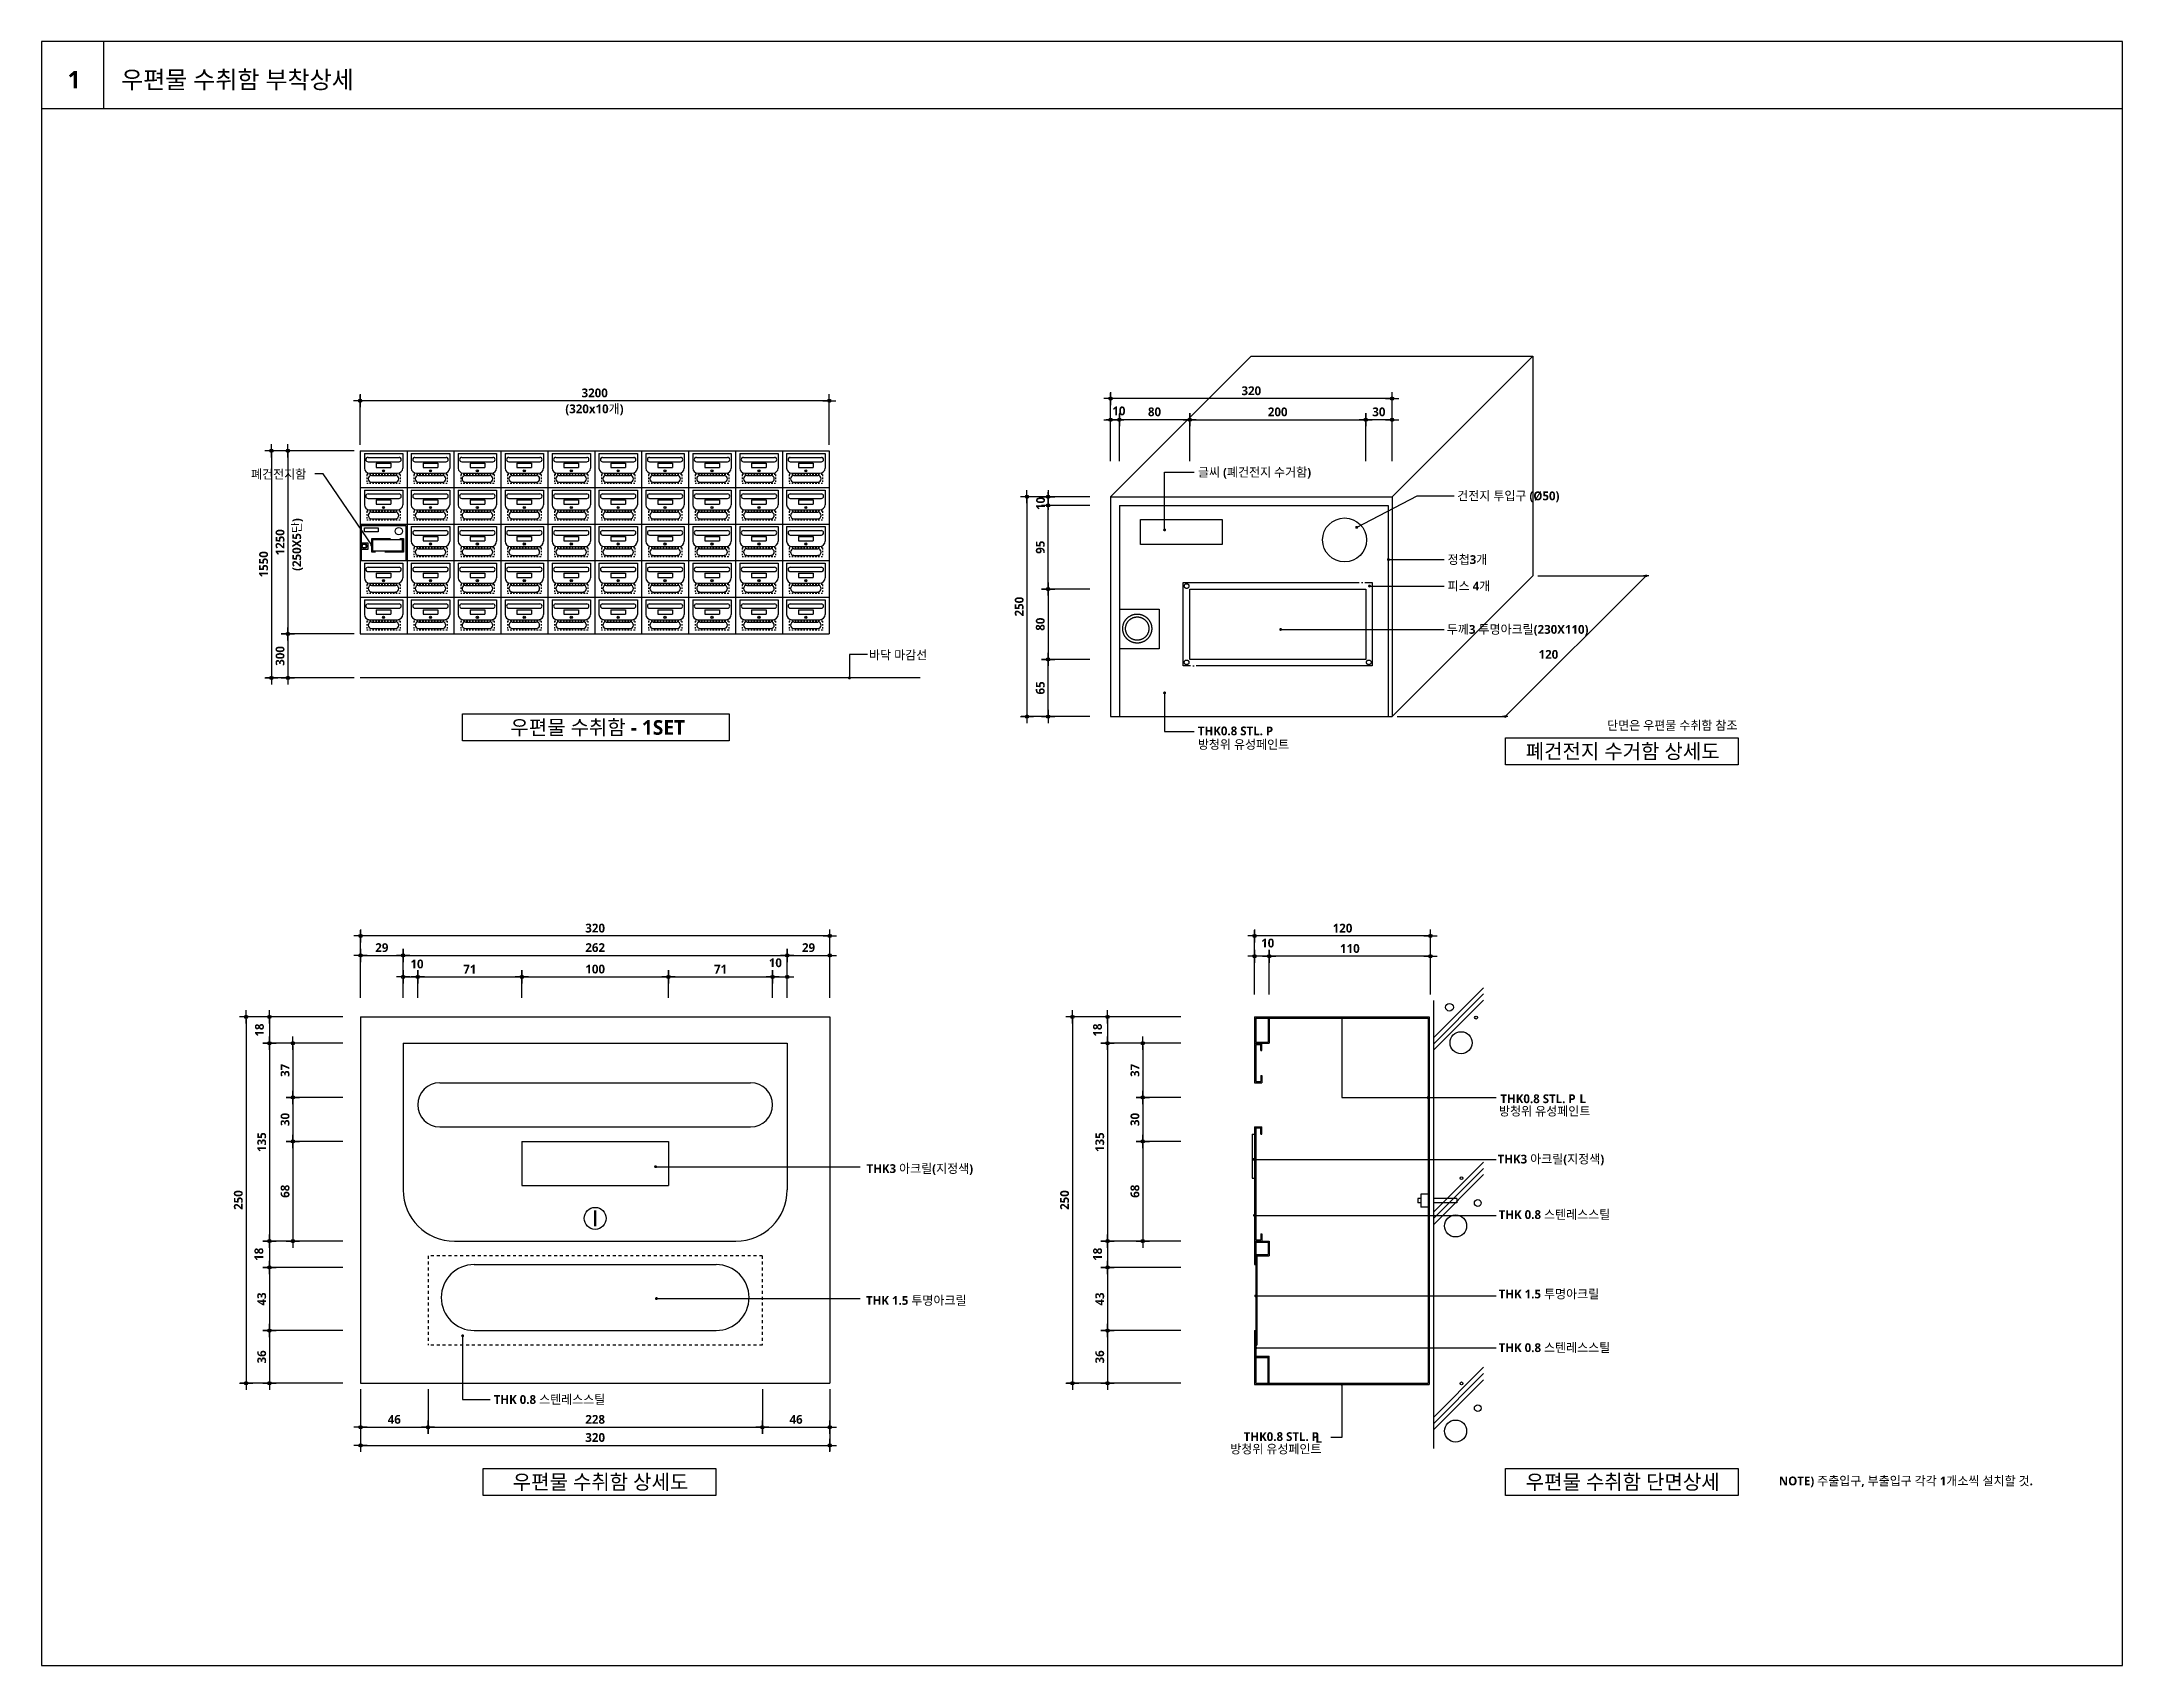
# Model space of a CAD drawing. Header units: millimetres. Extents: x 200 to 163856, y 0 to 163394.
# Drawn here: x 67400 to 74495, y 200 to 5740 of the extents above; entities that cross this region are included whole.
import ezdxf
from ezdxf.enums import TextEntityAlignment as Align

# ---------------------------------------------------------------- set-up
doc = ezdxf.new("R2010")
doc.units = ezdxf.units.MM
doc.header["$LTSCALE"] = 10
for name, pattern in [('CEN', [62, 60, -1, 0, -1]), ('DASHED', [19.05, 12.7, -6.35]), ('HIDDEN', [2, 1, -1])]:
    doc.linetypes.add(name, pattern=pattern)
doc.layers.get('DEFPOINTS').update_dxf_attribs({"color": 181})
for name, color, linetype in [('A-ANNO-GRA1', 7, 'Continuous'), ('A-ANNO-TEXT1', 7, 'Continuous'), ('A-ST-AXIS-DIM', 7, 'Continuous'), ('CEN', 1, 'CEN'), ('CI_DIM', 7, 'Continuous'), ('COL', 2, 'Continuous'), ('DIM', 4, 'Continuous'), ('ETC', 6, 'Continuous'), ('FIN', 6, 'Continuous'), ('PAT', 200, 'Continuous'), ('T', 3, 'Continuous'), ('T2', 4, 'Continuous'), ('WAL', 3, 'Continuous')]:
    doc.layers.add(name, color=color, linetype=linetype)
doc.styles.add('2020음성 1차', font='')
doc.styles.get('2020음성 1차').set_extended_font_data('NanumGothic', bold=True)
doc.dimstyles.new('NDIM10', dxfattribs={"dimscale": 10, "dimtxt": 3, "dimasz": 0.75, "dimexe": 2, "dimexo": 2, "dimgap": 1, "dimtad": 1, "dimdec": 1, "dimdsep": 46, "dimtxsty": '2020음성 1차', "dimblk": 'Z_DOT', "dimcen": 3, "dimdle": 3, "dimclrd": 256, "dimclre": 256, "dimclrt": 3, "dimadec": 0, "dimazin": 0, "dimtfac": 1, "dimtdec": 1, "dimtix": 1, "dimtmove": 2, "dimatfit": 3, "dimfxl": 1, "dimtolj": 1, "dimtzin": 0, "dimlwd": -1, "dimlwe": -1, "dimarcsym": 0})

msp = doc.modelspace()

# ---------------------------------------------------------------- texts
at = {"layer": 'A-ANNO-TEXT1', "style": '2020음성 1차'}
for s, height, p in [('1', 60, (67510.79052, 5610.20212)), (' 우편물 수취함 - 1SET', 50, (69287.69849, 3400.0628)), ('폐건전지 수거함 상세도', 50, (72791.10315, 3318.62176)), ('우편물 수취함 상세도', 50, (69305.74596, 825.83198)), ('우편물 수취함 단면상세', 50, (72791.10315, 825.83198))]:
    msp.add_text(s, height=height, dxfattribs=at).set_placement(p, align=Align.MIDDLE_CENTER)
for s, height, p in [('우편물 수취함 부착상세', 60, (67670.79052, 5609.99998)), ('폐건전지함', 30, (68114.05552, 4263.80918)), ('글씨 (폐건전지 수거함)', 30, (71342.97069, 4270.6962)), ('정첩3개', 30, (72194.16651, 3972.64211)), ('피스 4개', 30, (72194.04228, 3882.4254)), ('두께3 투명아크릴(230X110)', 30, (72191.60547, 3734.53919)), ('바닥 마감선', 30, (70221.52503, 3647.25856)), ('NOTE) 주출입구, 부출입구 각각 1개소씩 설치할 것.', 30, (73323.54532, 829.32673))]:
    msp.add_text(s, height=height, dxfattribs=at).set_placement(p, align=Align.MIDDLE_LEFT)
for s, p in [('건전지 투입구 (%%C50)', (72226.93863, 4175.07446)), ('THK0.8 STL. P', (71342.53278, 3373.19579)), ('방청위 유성페인트', (71342.53278, 3326.92147)), ('THK0.8 STL. P', (72374.01921, 2118.29471)), ('L', (72643.7386, 2118.29471)), ('방청위 유성페인트', (72369.54761, 2075.81058)), ('THK3 아크릴(지정색)', (72364.68624, 1912.41111)), ('THK3 아크릴(지정색)', (70212.77557, 1879.92492)), ('THK 0.8 스텐레스스틸', (72368.21415, 1723.08448)), ('THK 1.5 투명아크릴', (70210.9164, 1430.18214)), ('THK 1.5 투명아크릴', (72368.21415, 1452.16324)), ('THK 0.8 스텐레스스틸', (72368.21415, 1269.056)), ('THK 0.8 스텐레스스틸', (68941.5788, 1092.07165)), ('THK0.8 STL. P', (71498.84641, 965.63095)), ('방청위 유성페인트', (71452.96042, 923.14683)), ('L', (71743.51109, 959.78659))]:
    msp.add_text(s, height=30, dxfattribs=at).set_placement(p)
msp.add_text(' 단면은 우편물 수취함 참조', height=30, dxfattribs=at).set_placement((73182.65756, 3392.03721), align=Align.RIGHT)
at = {"layer": 'A-ST-AXIS-DIM', "style": '2020음성 1차'}
msp.add_text('(320x10개)', height=30, dxfattribs=at).set_placement((69285.04663, 4472.02876), align=Align.CENTER)
at = {"layer": 'T', "style": '2020음성 1차'}
msp.add_text('(250X5단)', height=30, rotation=90, dxfattribs=at).set_placement((68269.79443, 3934.23927), align=Align.MIDDLE_LEFT)
msp.add_text('120', height=30, dxfattribs=at).set_placement((72504.27721, 3634.29087))

# ---------------------------------------------------------------- blocks, each defined once
blk = doc.blocks.new('MAIL1')
at = {"layer": 'DEFPOINTS', "color": 0, "linetype": 'ByBlock'}
for p in [(210, 165), (110, 139), (110, 135)]:
    blk.add_point(p, dxfattribs=at)
at = {"layer": 'FIN'}
for p, q in [((29, 232), (291, 232)), ((29, 232), (29, 132)), ((54, 205), (266, 205)), ((54, 175), (266, 175)), ((291, 232), (291, 132)), ((64, 97), (256, 97))]:
    blk.add_line(p, q, dxfattribs=at)
at = {"layer": 'FIN', "color": 9}
for p, q in [((110, 165), (110, 135)), ((110, 165), (210, 165)), ((210, 165), (210, 135)), ((78, 81), (242, 81)), ((78, 36), (242, 36)), ((110, 135), (210, 135)), ((160, 118), (160, 107))]:
    blk.add_line(p, q, dxfattribs=at)
at = {"layer": 'FIN', "color": 9, "linetype": 'HIDDEN'}
for p, q in [((46, 87), (46, 26)), ((274, 87), (46, 87)), ((274, 26), (46, 26)), ((274, 87), (274, 26))]:
    blk.add_line(p, q, dxfattribs=at)
at = {"layer": 'FIN', "color": 9}
blk.add_circle((160, 113), 7.5, dxfattribs=at)
at = {"layer": 'FIN'}
for centre, radius, start, end in [((54, 190), 15, 90, 270), ((266, 190), 15, 270, 90), ((64, 132), 35, 180, 270), ((256, 132), 35, 270, 0)]:
    blk.add_arc(centre, radius, start, end, dxfattribs=at)
at = {"layer": 'FIN', "color": 9}
for centre, start, end in [((78, 59), 90, 270), ((242, 59), 270, 90)]:
    blk.add_arc(centre, 22.5, start, end, dxfattribs=at)
at = {"layer": 'PAT'}
for p, q in [((0, 250), (320, 250)), ((0, 250), (0, 0)), ((0, 250), (0, 0)), ((320, 250), (320, 0)), ((0, 0), (320, 0)), ((0, 0), (320, 0))]:
    blk.add_line(p, q, dxfattribs=at)
blk = doc.blocks.new('Z_DOT')
at = {"layer": 'DIM', "color": 0}
for p, q in [((-3, 0), (3, 0)), ((0, -3), (0, 3))]:
    blk.add_line(p, q, dxfattribs=at)
for radius in [0.75, 0.375]:
    blk.add_circle((0, 0), radius, dxfattribs=at)
blk = doc.blocks.new('*D6744')
at = {"layer": 'A-ST-AXIS-DIM'}
for p, q in [((68465.9, 4344.1), (68219.7, 4344.1)), ((68239.7, 4336.6), (68239.7, 3726.6)), ((68465.9, 3719.1), (68219.7, 3719.1))]:
    blk.add_line(p, q, dxfattribs=at)
at = {"layer": 'DEFPOINTS', "color": 0}
for p in [(68485.9, 4344.1), (68239.7, 3719.1), (68485.9, 3719.1)]:
    blk.add_point(p, dxfattribs=at)
at = {"layer": 'A-ST-AXIS-DIM', "linetype": 'ByBlock', "xscale": 7.5, "yscale": 7.5, "zscale": 7.5}
for p, rotation in [((68239.7, 4344.1), 90), ((68239.7, 3719.1), 270)]:
    blk.add_blockref('Z_DOT', p, dxfattribs=dict(at, rotation=rotation))
at = {"layer": 'A-ST-AXIS-DIM', "color": 3, "insert": (68213.1, 4031.6), "char_height": 30, "attachment_point": 5, "rotation": 90, "style": '2020음성 1차'}
blk.add_mtext('\\A1;1250', dxfattribs=at)
blk = doc.blocks.new('*D6745')
at = {"layer": 'A-ST-AXIS-DIM'}
for p, q in [((68465.9, 4344.1), (68163.5, 4344.1)), ((68183.5, 4336.6), (68183.5, 3576.6)), ((68456.4, 3569.1), (68163.5, 3569.1))]:
    blk.add_line(p, q, dxfattribs=at)
at = {"layer": 'DEFPOINTS', "color": 0}
for p in [(68485.9, 4344.1), (68183.5, 3569.1), (68476.4, 3569.1)]:
    blk.add_point(p, dxfattribs=at)
at = {"layer": 'A-ST-AXIS-DIM', "linetype": 'ByBlock', "xscale": 7.5, "yscale": 7.5, "zscale": 7.5}
for p, rotation in [((68183.5, 4344.1), 90), ((68183.5, 3569.1), 270)]:
    blk.add_blockref('Z_DOT', p, dxfattribs=dict(at, rotation=rotation))
at = {"layer": 'A-ST-AXIS-DIM', "color": 3, "insert": (68157, 3956.6), "char_height": 30, "attachment_point": 5, "rotation": 90, "style": '2020음성 1차'}
blk.add_mtext('\\A1;1550', dxfattribs=at)
blk = doc.blocks.new('*D6746')
at = {"layer": 'A-ST-AXIS-DIM'}
for p, q in [((68465.9, 3719.1), (68219.7, 3719.1)), ((68239.7, 3711.6), (68239.7, 3576.6)), ((68465.9, 3569.1), (68219.7, 3569.1))]:
    blk.add_line(p, q, dxfattribs=at)
at = {"layer": 'DEFPOINTS', "color": 0}
for p in [(68485.9, 3719.1), (68239.7, 3569.1), (68485.9, 3569.1)]:
    blk.add_point(p, dxfattribs=at)
at = {"layer": 'A-ST-AXIS-DIM', "linetype": 'ByBlock', "xscale": 7.5, "yscale": 7.5, "zscale": 7.5}
for p, rotation in [((68239.7, 3719.1), 90), ((68239.7, 3569.1), 270)]:
    blk.add_blockref('Z_DOT', p, dxfattribs=dict(at, rotation=rotation))
at = {"layer": 'A-ST-AXIS-DIM', "color": 3, "insert": (68213.1, 3644.1), "char_height": 30, "attachment_point": 5, "rotation": 90, "style": '2020음성 1차'}
blk.add_mtext('\\A1;300', dxfattribs=at)
blk = doc.blocks.new('*D6747')
at = {"layer": 'A-ST-AXIS-DIM'}
for p, q in [((68485.9, 4364.1), (68485.9, 4534.7)), ((70078.4, 4514.7), (68493.4, 4514.7)), ((70085.9, 4364.1), (70085.9, 4534.7))]:
    blk.add_line(p, q, dxfattribs=at)
at = {"layer": 'DEFPOINTS', "color": 0}
for p in [(68485.9, 4514.7), (68485.9, 4344.1), (70085.9, 4344.1)]:
    blk.add_point(p, dxfattribs=at)
at = {"layer": 'A-ST-AXIS-DIM', "linetype": 'ByBlock', "xscale": 7.5, "yscale": 7.5, "zscale": 7.5, "rotation": 180}
blk.add_blockref('Z_DOT', (68485.9, 4514.7), dxfattribs=at)
at = {"layer": 'A-ST-AXIS-DIM', "linetype": 'ByBlock', "xscale": 7.5, "yscale": 7.5, "zscale": 7.5}
blk.add_blockref('Z_DOT', (70085.9, 4514.7), dxfattribs=at)
at = {"layer": 'A-ST-AXIS-DIM', "color": 3, "insert": (69285.9, 4541.2), "char_height": 30, "attachment_point": 5, "style": '2020음성 1차'}
blk.add_mtext('\\A1;3200', dxfattribs=at)
blk = doc.blocks.new('SELL')
at = {"layer": 'FIN'}
for points in [[(31, 224), (124, 224), (124, 196), (31, 196)], [(88, 65), (88, 145), (288, 145), (288, 65)]]:
    blk.add_lwpolyline(points, close=True, dxfattribs=at)
at = {"layer": 'FIN', "linetype": 'DASHED'}
blk.add_lwpolyline([(80, 57), (80, 152), (295, 152), (295, 57)], close=True, dxfattribs=at)
blk.add_lwpolyline([(8, 122), (53, 122), (53, 77), (8, 77)], dxfattribs=at)
at = {"layer": 'FIN'}
for centre, radius in [((84, 148), 2.67), ((264, 201), 25), ((291, 148), 2.67), ((28, 100), 16.5), ((28, 100), 13.2), ((84, 62), 2.67), ((291, 62), 2.67)]:
    blk.add_circle(centre, radius, dxfattribs=at)
at = {"layer": 'PAT'}
for p, q in [((0, 250), (320, 250)), ((0, 250), (0, 0)), ((8, 240), (313, 240)), ((8, 240), (8, 0)), ((313, 240), (313, 0)), ((320, 250), (320, 0)), ((0, 0), (320, 0))]:
    blk.add_line(p, q, dxfattribs=at)
blk = doc.blocks.new('*D6748')
at = {"layer": 'A-ST-AXIS-DIM'}
for p, q in [((71044.8, 4308), (71044.8, 4542)), ((72004.8, 4308), (72004.8, 4542)), ((71997.3, 4522), (71052.3, 4522))]:
    blk.add_line(p, q, dxfattribs=at)
at = {"layer": 'DEFPOINTS', "color": 0}
for p in [(71044.8, 4522), (71044.8, 4288), (72004.8, 4288)]:
    blk.add_point(p, dxfattribs=at)
at = {"layer": 'A-ST-AXIS-DIM', "linetype": 'ByBlock', "xscale": 7.5, "yscale": 7.5, "zscale": 7.5, "rotation": 180}
blk.add_blockref('Z_DOT', (71044.8, 4522), dxfattribs=at)
at = {"layer": 'A-ST-AXIS-DIM', "linetype": 'ByBlock', "xscale": 7.5, "yscale": 7.5, "zscale": 7.5}
blk.add_blockref('Z_DOT', (72004.8, 4522), dxfattribs=at)
at = {"layer": 'A-ST-AXIS-DIM', "color": 3, "insert": (71524.8, 4548.6), "char_height": 30, "attachment_point": 5, "style": '2020음성 1차'}
blk.add_mtext('\\A1;\\A1;320', dxfattribs=at)
blk = doc.blocks.new('*D6749')
at = {"layer": 'A-ST-AXIS-DIM'}
for p, q in [((71314.8, 4308), (71314.8, 4470)), ((71914.8, 4308), (71914.8, 4470)), ((71322.3, 4450), (71907.3, 4450))]:
    blk.add_line(p, q, dxfattribs=at)
at = {"layer": 'DEFPOINTS', "color": 0}
for p in [(71914.8, 4450), (71314.8, 4288), (71914.8, 4288)]:
    blk.add_point(p, dxfattribs=at)
at = {"layer": 'A-ST-AXIS-DIM', "linetype": 'ByBlock', "xscale": 7.5, "yscale": 7.5, "zscale": 7.5, "rotation": 180}
blk.add_blockref('Z_DOT', (71314.8, 4450), dxfattribs=at)
at = {"layer": 'A-ST-AXIS-DIM', "linetype": 'ByBlock', "xscale": 7.5, "yscale": 7.5, "zscale": 7.5}
blk.add_blockref('Z_DOT', (71914.8, 4450), dxfattribs=at)
at = {"layer": 'A-ST-AXIS-DIM', "color": 3, "insert": (71614.8, 4476.5), "char_height": 30, "attachment_point": 5, "style": '2020음성 1차'}
blk.add_mtext('\\A1;\\A1;200', dxfattribs=at)
blk = doc.blocks.new('*D6750')
at = {"layer": 'A-ST-AXIS-DIM'}
for p, q in [((70973.9, 3872.3), (70811.9, 3872.3)), ((70831.9, 3864.8), (70831.9, 3639.8)), ((70973.9, 3632.3), (70811.9, 3632.3))]:
    blk.add_line(p, q, dxfattribs=at)
at = {"layer": 'DEFPOINTS', "color": 0}
for p in [(70993.9, 3872.3), (70831.9, 3632.3), (70993.9, 3632.3)]:
    blk.add_point(p, dxfattribs=at)
at = {"layer": 'A-ST-AXIS-DIM', "linetype": 'ByBlock', "xscale": 7.5, "yscale": 7.5, "zscale": 7.5}
for p, rotation in [((70831.9, 3872.3), 90), ((70831.9, 3632.3), 270)]:
    blk.add_blockref('Z_DOT', p, dxfattribs=dict(at, rotation=rotation))
at = {"layer": 'A-ST-AXIS-DIM', "color": 3, "insert": (70805.3, 3752.3), "char_height": 30, "attachment_point": 5, "rotation": 90, "style": '2020음성 1차'}
blk.add_mtext('\\A1;\\A1;80', dxfattribs=at)
blk = doc.blocks.new('*D6751')
at = {"layer": 'A-ST-AXIS-DIM'}
for p, q in [((70973.9, 4187.3), (70739.9, 4187.3)), ((70759.9, 4179.8), (70759.9, 3444.8)), ((70973.9, 3437.3), (70739.9, 3437.3))]:
    blk.add_line(p, q, dxfattribs=at)
at = {"layer": 'DEFPOINTS', "color": 0}
for p in [(70993.9, 4187.3), (70759.9, 3437.3), (70993.9, 3437.3)]:
    blk.add_point(p, dxfattribs=at)
at = {"layer": 'A-ST-AXIS-DIM', "linetype": 'ByBlock', "xscale": 7.5, "yscale": 7.5, "zscale": 7.5}
for p, rotation in [((70759.9, 4187.3), 90), ((70759.9, 3437.3), 270)]:
    blk.add_blockref('Z_DOT', p, dxfattribs=dict(at, rotation=rotation))
at = {"layer": 'A-ST-AXIS-DIM', "color": 3, "insert": (70733.4, 3812.3), "char_height": 30, "attachment_point": 5, "rotation": 90, "style": '2020음성 1차'}
blk.add_mtext('\\A1;\\A1;250', dxfattribs=at)
blk = doc.blocks.new('*D6752')
at = {"layer": 'A-ST-AXIS-DIM'}
for p, q in [((70973.9, 3632.3), (70811.9, 3632.3)), ((70831.9, 3444.8), (70831.9, 3624.8)), ((70973.9, 3437.3), (70811.9, 3437.3))]:
    blk.add_line(p, q, dxfattribs=at)
at = {"layer": 'DEFPOINTS', "color": 0}
for p in [(70831.9, 3632.3), (70993.9, 3632.3), (70993.9, 3437.3)]:
    blk.add_point(p, dxfattribs=at)
at = {"layer": 'A-ST-AXIS-DIM', "linetype": 'ByBlock', "xscale": 7.5, "yscale": 7.5, "zscale": 7.5}
for p, rotation in [((70831.9, 3632.3), 90), ((70831.9, 3437.3), 270)]:
    blk.add_blockref('Z_DOT', p, dxfattribs=dict(at, rotation=rotation))
at = {"layer": 'A-ST-AXIS-DIM', "color": 3, "insert": (70805.3, 3534.8), "char_height": 30, "attachment_point": 5, "rotation": 90, "style": '2020음성 1차'}
blk.add_mtext('\\A1;\\A1;65', dxfattribs=at)
blk = doc.blocks.new('*D6753')
at = {"layer": 'A-ST-AXIS-DIM'}
for p, q in [((70973.9, 4157.3), (70811.9, 4157.3)), ((70831.9, 3879.8), (70831.9, 4149.8)), ((70973.9, 3872.3), (70811.9, 3872.3))]:
    blk.add_line(p, q, dxfattribs=at)
at = {"layer": 'DEFPOINTS', "color": 0}
for p in [(70831.9, 4157.3), (70993.9, 4157.3), (70993.9, 3872.3)]:
    blk.add_point(p, dxfattribs=at)
at = {"layer": 'A-ST-AXIS-DIM', "linetype": 'ByBlock', "xscale": 7.5, "yscale": 7.5, "zscale": 7.5}
for p, rotation in [((70831.9, 4157.3), 90), ((70831.9, 3872.3), 270)]:
    blk.add_blockref('Z_DOT', p, dxfattribs=dict(at, rotation=rotation))
at = {"layer": 'A-ST-AXIS-DIM', "color": 3, "insert": (70805.3, 4014.8), "char_height": 30, "attachment_point": 5, "rotation": 90, "style": '2020음성 1차'}
blk.add_mtext('\\A1;\\A1;95', dxfattribs=at)
blk = doc.blocks.new('*D6754')
at = {"layer": 'A-ST-AXIS-DIM'}
for p, q in [((70973.9, 4187.3), (70811.9, 4187.3)), ((70831.9, 4194.8), (70831.9, 4202.3)), ((70831.9, 4187.3), (70831.9, 4157.3)), ((70973.9, 4157.3), (70811.9, 4157.3)), ((70831.9, 4149.8), (70831.9, 4142.3))]:
    blk.add_line(p, q, dxfattribs=at)
at = {"layer": 'DEFPOINTS', "color": 0}
for p in [(70993.9, 4187.3), (70831.9, 4157.3), (70993.9, 4157.3)]:
    blk.add_point(p, dxfattribs=at)
at = {"layer": 'A-ST-AXIS-DIM', "linetype": 'ByBlock', "xscale": 7.5, "yscale": 7.5, "zscale": 7.5}
for p, rotation in [((70831.9, 4187.3), 270), ((70831.9, 4157.3), 90)]:
    blk.add_blockref('Z_DOT', p, dxfattribs=dict(at, rotation=rotation))
at = {"layer": 'A-ST-AXIS-DIM', "color": 3, "insert": (70806.4, 4164.1), "char_height": 30, "attachment_point": 5, "rotation": 90, "style": '2020음성 1차'}
blk.add_mtext('\\A1;\\A1;10', dxfattribs=at)
blk = doc.blocks.new('*D6755')
at = {"layer": 'A-ST-AXIS-DIM'}
for p, q in [((71074.8, 4308), (71074.8, 4470)), ((71314.8, 4308), (71314.8, 4470)), ((71307.3, 4450), (71082.3, 4450))]:
    blk.add_line(p, q, dxfattribs=at)
at = {"layer": 'DEFPOINTS', "color": 0}
for p in [(71074.8, 4450), (71074.8, 4288), (71314.8, 4288)]:
    blk.add_point(p, dxfattribs=at)
at = {"layer": 'A-ST-AXIS-DIM', "linetype": 'ByBlock', "xscale": 7.5, "yscale": 7.5, "zscale": 7.5, "rotation": 180}
blk.add_blockref('Z_DOT', (71074.8, 4450), dxfattribs=at)
at = {"layer": 'A-ST-AXIS-DIM', "linetype": 'ByBlock', "xscale": 7.5, "yscale": 7.5, "zscale": 7.5}
blk.add_blockref('Z_DOT', (71314.8, 4450), dxfattribs=at)
at = {"layer": 'A-ST-AXIS-DIM', "color": 3, "insert": (71194.8, 4476.6), "char_height": 30, "attachment_point": 5, "style": '2020음성 1차'}
blk.add_mtext('\\A1;\\A1;80', dxfattribs=at)
blk = doc.blocks.new('*D6756')
at = {"layer": 'A-ST-AXIS-DIM'}
for p, q in [((71044.8, 4308), (71044.8, 4470)), ((71074.8, 4308), (71074.8, 4470)), ((71037.3, 4450), (71029.8, 4450)), ((71044.8, 4450), (71074.8, 4450)), ((71082.3, 4450), (71089.8, 4450))]:
    blk.add_line(p, q, dxfattribs=at)
at = {"layer": 'DEFPOINTS', "color": 0}
for p in [(71074.8, 4450), (71044.8, 4288), (71074.8, 4288)]:
    blk.add_point(p, dxfattribs=at)
at = {"layer": 'A-ST-AXIS-DIM', "linetype": 'ByBlock', "xscale": 7.5, "yscale": 7.5, "zscale": 7.5}
blk.add_blockref('Z_DOT', (71044.8, 4450), dxfattribs=at)
at = {"layer": 'A-ST-AXIS-DIM', "linetype": 'ByBlock', "xscale": 7.5, "yscale": 7.5, "zscale": 7.5, "rotation": 180}
blk.add_blockref('Z_DOT', (71074.8, 4450), dxfattribs=at)
at = {"layer": 'A-ST-AXIS-DIM', "color": 3, "insert": (71073.2, 4479.9), "char_height": 30, "attachment_point": 5, "style": '2020음성 1차'}
blk.add_mtext('\\A1;\\A1;10', dxfattribs=at)
blk = doc.blocks.new('dots')
blk.add_line((-1, 0), (1, 0))
at = {"const_width": 0.5}
blk.add_lwpolyline([(-0.25, 0, 1), (0.25, 0, 1)], format="xyb", close=True, dxfattribs=at)
blk = doc.blocks.new('*D6757')
at = {"layer": 'A-ST-AXIS-DIM'}
for p, q in [((71914.8, 4308), (71914.8, 4470)), ((72004.8, 4308), (72004.8, 4470)), ((71997.3, 4450), (71922.3, 4450))]:
    blk.add_line(p, q, dxfattribs=at)
at = {"layer": 'DEFPOINTS', "color": 0}
for p in [(71914.8, 4450), (71914.8, 4288), (72004.8, 4288)]:
    blk.add_point(p, dxfattribs=at)
at = {"layer": 'A-ST-AXIS-DIM', "linetype": 'ByBlock', "xscale": 7.5, "yscale": 7.5, "zscale": 7.5, "rotation": 180}
blk.add_blockref('Z_DOT', (71914.8, 4450), dxfattribs=at)
at = {"layer": 'A-ST-AXIS-DIM', "linetype": 'ByBlock', "xscale": 7.5, "yscale": 7.5, "zscale": 7.5}
blk.add_blockref('Z_DOT', (72004.8, 4450), dxfattribs=at)
at = {"layer": 'A-ST-AXIS-DIM', "color": 3, "insert": (71959.8, 4476.6), "char_height": 30, "attachment_point": 5, "style": '2020음성 1차'}
blk.add_mtext('\\A1;\\A1;30', dxfattribs=at)
blk = doc.blocks.new('*D6758')
at = {"layer": 'A-ST-AXIS-DIM'}
for p, q in [((69857.5, 1142.6), (69857.5, 992.6)), ((70087.5, 1142.6), (70087.5, 992.6)), ((69865, 1012.6), (70080, 1012.6))]:
    blk.add_line(p, q, dxfattribs=at)
at = {"layer": 'DEFPOINTS', "color": 0}
for p in [(69857.5, 1162.6), (70087.5, 1162.6), (70087.5, 1012.6)]:
    blk.add_point(p, dxfattribs=at)
at = {"layer": 'A-ST-AXIS-DIM', "linetype": 'ByBlock', "xscale": 7.5, "yscale": 7.5, "zscale": 7.5, "rotation": 180}
blk.add_blockref('Z_DOT', (69857.5, 1012.6), dxfattribs=at)
at = {"layer": 'A-ST-AXIS-DIM', "linetype": 'ByBlock', "xscale": 7.5, "yscale": 7.5, "zscale": 7.5}
blk.add_blockref('Z_DOT', (70087.5, 1012.6), dxfattribs=at)
at = {"layer": 'A-ST-AXIS-DIM', "color": 3, "insert": (69972.5, 1039.2), "char_height": 30, "attachment_point": 5, "style": '2020음성 1차'}
blk.add_mtext('\\A1;\\A1;46', dxfattribs=at)
blk = doc.blocks.new('*D6759')
at = {"layer": 'A-ST-AXIS-DIM'}
for p, q in [((68487.5, 1142.6), (68487.5, 992.6)), ((68717.5, 1142.6), (68717.5, 992.6)), ((68495, 1012.6), (68710, 1012.6))]:
    blk.add_line(p, q, dxfattribs=at)
at = {"layer": 'DEFPOINTS', "color": 0}
for p in [(68487.5, 1162.6), (68717.5, 1162.6), (68717.5, 1012.6)]:
    blk.add_point(p, dxfattribs=at)
at = {"layer": 'A-ST-AXIS-DIM', "linetype": 'ByBlock', "xscale": 7.5, "yscale": 7.5, "zscale": 7.5, "rotation": 180}
blk.add_blockref('Z_DOT', (68487.5, 1012.6), dxfattribs=at)
at = {"layer": 'A-ST-AXIS-DIM', "linetype": 'ByBlock', "xscale": 7.5, "yscale": 7.5, "zscale": 7.5}
blk.add_blockref('Z_DOT', (68717.5, 1012.6), dxfattribs=at)
at = {"layer": 'A-ST-AXIS-DIM', "color": 3, "insert": (68602.5, 1039.2), "char_height": 30, "attachment_point": 5, "style": '2020음성 1차'}
blk.add_mtext('\\A1;\\A1;46', dxfattribs=at)
blk = doc.blocks.new('*D6760')
at = {"layer": 'A-ST-AXIS-DIM'}
for p, q in [((68717.5, 1142.6), (68717.5, 992.6)), ((69857.5, 1142.6), (69857.5, 992.6)), ((68725, 1012.6), (69850, 1012.6))]:
    blk.add_line(p, q, dxfattribs=at)
at = {"layer": 'DEFPOINTS', "color": 0}
for p in [(68717.5, 1162.6), (69857.5, 1162.6), (69857.5, 1012.6)]:
    blk.add_point(p, dxfattribs=at)
at = {"layer": 'A-ST-AXIS-DIM', "linetype": 'ByBlock', "xscale": 7.5, "yscale": 7.5, "zscale": 7.5, "rotation": 180}
blk.add_blockref('Z_DOT', (68717.5, 1012.6), dxfattribs=at)
at = {"layer": 'A-ST-AXIS-DIM', "linetype": 'ByBlock', "xscale": 7.5, "yscale": 7.5, "zscale": 7.5}
blk.add_blockref('Z_DOT', (69857.5, 1012.6), dxfattribs=at)
at = {"layer": 'A-ST-AXIS-DIM', "color": 3, "insert": (69287.5, 1039.2), "char_height": 30, "attachment_point": 5, "style": '2020음성 1차'}
blk.add_mtext('\\A1;\\A1;228', dxfattribs=at)
blk = doc.blocks.new('*D6761')
at = {"layer": 'A-ST-AXIS-DIM'}
for p, q in [((68487.5, 1142.6), (68487.5, 930.7)), ((70087.5, 1142.6), (70087.5, 930.7)), ((68495, 950.7), (70080, 950.7))]:
    blk.add_line(p, q, dxfattribs=at)
at = {"layer": 'DEFPOINTS', "color": 0}
for p in [(68487.5, 1162.6), (70087.5, 1162.6), (70087.5, 950.7)]:
    blk.add_point(p, dxfattribs=at)
at = {"layer": 'A-ST-AXIS-DIM', "linetype": 'ByBlock', "xscale": 7.5, "yscale": 7.5, "zscale": 7.5, "rotation": 180}
blk.add_blockref('Z_DOT', (68487.5, 950.7), dxfattribs=at)
at = {"layer": 'A-ST-AXIS-DIM', "linetype": 'ByBlock', "xscale": 7.5, "yscale": 7.5, "zscale": 7.5}
blk.add_blockref('Z_DOT', (70087.5, 950.7), dxfattribs=at)
at = {"layer": 'A-ST-AXIS-DIM', "color": 3, "insert": (69287.5, 977.3), "char_height": 30, "attachment_point": 5, "style": '2020음성 1차'}
blk.add_mtext('\\A1;\\A1;320', dxfattribs=at)
blk = doc.blocks.new('*D6762')
at = {"layer": 'A-ST-AXIS-DIM'}
for p, q in [((68427, 2322.6), (68236.8, 2322.6)), ((68256.8, 2315.1), (68256.8, 2145.1)), ((68427, 2137.6), (68236.8, 2137.6))]:
    blk.add_line(p, q, dxfattribs=at)
at = {"layer": 'DEFPOINTS', "color": 0}
for p in [(68447, 2322.6), (68256.8, 2137.6), (68447, 2137.6)]:
    blk.add_point(p, dxfattribs=at)
at = {"layer": 'A-ST-AXIS-DIM', "linetype": 'ByBlock', "xscale": 7.5, "yscale": 7.5, "zscale": 7.5}
for p, rotation in [((68256.8, 2322.6), 90), ((68256.8, 2137.6), 270)]:
    blk.add_blockref('Z_DOT', p, dxfattribs=dict(at, rotation=rotation))
at = {"layer": 'A-ST-AXIS-DIM', "color": 3, "insert": (68230.2, 2230.1), "char_height": 30, "attachment_point": 5, "rotation": 90, "style": '2020음성 1차'}
blk.add_mtext('\\A1;\\A1;37', dxfattribs=at)
blk = doc.blocks.new('*D6763')
at = {"layer": 'A-ST-AXIS-DIM'}
for p, q in [((68427, 2412.6), (68077.3, 2412.6)), ((68097.3, 2405.1), (68097.3, 1170.1)), ((68427, 1162.6), (68077.3, 1162.6))]:
    blk.add_line(p, q, dxfattribs=at)
at = {"layer": 'DEFPOINTS', "color": 0}
for p in [(68447, 2412.6), (68097.3, 1162.6), (68447, 1162.6)]:
    blk.add_point(p, dxfattribs=at)
at = {"layer": 'A-ST-AXIS-DIM', "linetype": 'ByBlock', "xscale": 7.5, "yscale": 7.5, "zscale": 7.5}
for p, rotation in [((68097.3, 2412.6), 90), ((68097.3, 1162.6), 270)]:
    blk.add_blockref('Z_DOT', p, dxfattribs=dict(at, rotation=rotation))
at = {"layer": 'A-ST-AXIS-DIM', "color": 3, "insert": (68070.8, 1787.6), "char_height": 30, "attachment_point": 5, "rotation": 90, "style": '2020음성 1차'}
blk.add_mtext('\\A1;\\A1;250', dxfattribs=at)
blk = doc.blocks.new('*D6764')
at = {"layer": 'A-ST-AXIS-DIM'}
for p, q in [((68427, 2322.6), (68157, 2322.6)), ((68177, 2315.1), (68177, 1655.1)), ((68427, 1647.6), (68157, 1647.6))]:
    blk.add_line(p, q, dxfattribs=at)
at = {"layer": 'DEFPOINTS', "color": 0}
for p in [(68447, 2322.6), (68177, 1647.6), (68447, 1647.6)]:
    blk.add_point(p, dxfattribs=at)
at = {"layer": 'A-ST-AXIS-DIM', "linetype": 'ByBlock', "xscale": 7.5, "yscale": 7.5, "zscale": 7.5}
for p, rotation in [((68177, 2322.6), 90), ((68177, 1647.6), 270)]:
    blk.add_blockref('Z_DOT', p, dxfattribs=dict(at, rotation=rotation))
at = {"layer": 'A-ST-AXIS-DIM', "color": 3, "insert": (68150.5, 1985.1), "char_height": 30, "attachment_point": 5, "rotation": 90, "style": '2020음성 1차'}
blk.add_mtext('\\A1;\\A1;135', dxfattribs=at)
blk = doc.blocks.new('*D6765')
at = {"layer": 'A-ST-AXIS-DIM'}
for p, q in [((68427, 1647.6), (68157, 1647.6)), ((68177, 1640.1), (68177, 1565.1)), ((68427, 1557.6), (68157, 1557.6))]:
    blk.add_line(p, q, dxfattribs=at)
at = {"layer": 'DEFPOINTS', "color": 0}
for p in [(68447, 1647.6), (68177, 1557.6), (68447, 1557.6)]:
    blk.add_point(p, dxfattribs=at)
at = {"layer": 'A-ST-AXIS-DIM', "linetype": 'ByBlock', "xscale": 7.5, "yscale": 7.5, "zscale": 7.5}
for p, rotation in [((68177, 1647.6), 90), ((68177, 1557.6), 270)]:
    blk.add_blockref('Z_DOT', p, dxfattribs=dict(at, rotation=rotation))
at = {"layer": 'A-ST-AXIS-DIM', "color": 3, "insert": (68140.9, 1602.6), "char_height": 30, "attachment_point": 5, "rotation": 90, "style": '2020음성 1차'}
blk.add_mtext('\\A1;\\A1;18', dxfattribs=at)
blk = doc.blocks.new('*D6766')
at = {"layer": 'A-ST-AXIS-DIM'}
for p, q in [((68427, 1557.6), (68157, 1557.6)), ((68177, 1550.1), (68177, 1350.1)), ((68427, 1342.6), (68157, 1342.6))]:
    blk.add_line(p, q, dxfattribs=at)
at = {"layer": 'DEFPOINTS', "color": 0}
for p in [(68447, 1557.6), (68177, 1342.6), (68447, 1342.6)]:
    blk.add_point(p, dxfattribs=at)
at = {"layer": 'A-ST-AXIS-DIM', "linetype": 'ByBlock', "xscale": 7.5, "yscale": 7.5, "zscale": 7.5}
for p, rotation in [((68177, 1557.6), 90), ((68177, 1342.6), 270)]:
    blk.add_blockref('Z_DOT', p, dxfattribs=dict(at, rotation=rotation))
at = {"layer": 'A-ST-AXIS-DIM', "color": 3, "insert": (68150.5, 1450.1), "char_height": 30, "attachment_point": 5, "rotation": 90, "style": '2020음성 1차'}
blk.add_mtext('\\A1;\\A1;43', dxfattribs=at)
blk = doc.blocks.new('*D6767')
at = {"layer": 'A-ST-AXIS-DIM'}
for p, q in [((68427, 1342.6), (68157, 1342.6)), ((68177, 1335.1), (68177, 1170.1)), ((68427, 1162.6), (68157, 1162.6))]:
    blk.add_line(p, q, dxfattribs=at)
at = {"layer": 'DEFPOINTS', "color": 0}
for p in [(68447, 1342.6), (68177, 1162.6), (68447, 1162.6)]:
    blk.add_point(p, dxfattribs=at)
at = {"layer": 'A-ST-AXIS-DIM', "linetype": 'ByBlock', "xscale": 7.5, "yscale": 7.5, "zscale": 7.5}
for p, rotation in [((68177, 1342.6), 90), ((68177, 1162.6), 270)]:
    blk.add_blockref('Z_DOT', p, dxfattribs=dict(at, rotation=rotation))
at = {"layer": 'A-ST-AXIS-DIM', "color": 3, "insert": (68150.5, 1252.6), "char_height": 30, "attachment_point": 5, "rotation": 90, "style": '2020음성 1차'}
blk.add_mtext('\\A1;\\A1;36', dxfattribs=at)
blk = doc.blocks.new('*D6768')
at = {"layer": 'A-ST-AXIS-DIM'}
for p, q in [((68427, 2137.6), (68236.8, 2137.6)), ((68256.8, 2130.1), (68256.8, 1995.1)), ((68427, 1987.6), (68236.8, 1987.6))]:
    blk.add_line(p, q, dxfattribs=at)
at = {"layer": 'DEFPOINTS', "color": 0}
for p in [(68447, 2137.6), (68256.8, 1987.6), (68447, 1987.6)]:
    blk.add_point(p, dxfattribs=at)
at = {"layer": 'A-ST-AXIS-DIM', "linetype": 'ByBlock', "xscale": 7.5, "yscale": 7.5, "zscale": 7.5}
for p, rotation in [((68256.8, 2137.6), 90), ((68256.8, 1987.6), 270)]:
    blk.add_blockref('Z_DOT', p, dxfattribs=dict(at, rotation=rotation))
at = {"layer": 'A-ST-AXIS-DIM', "color": 3, "insert": (68230.2, 2062.6), "char_height": 30, "attachment_point": 5, "rotation": 90, "style": '2020음성 1차'}
blk.add_mtext('\\A1;\\A1;30', dxfattribs=at)
blk = doc.blocks.new('*D6769')
at = {"layer": 'A-ST-AXIS-DIM'}
for p, q in [((68427, 1987.6), (68236.8, 1987.6)), ((68256.8, 1980.1), (68256.8, 1655.1)), ((68427, 1647.6), (68236.8, 1647.6))]:
    blk.add_line(p, q, dxfattribs=at)
at = {"layer": 'DEFPOINTS', "color": 0}
for p in [(68447, 1987.6), (68256.8, 1647.6), (68447, 1647.6)]:
    blk.add_point(p, dxfattribs=at)
at = {"layer": 'A-ST-AXIS-DIM', "linetype": 'ByBlock', "xscale": 7.5, "yscale": 7.5, "zscale": 7.5}
for p, rotation in [((68256.8, 1987.6), 90), ((68256.8, 1647.6), 270)]:
    blk.add_blockref('Z_DOT', p, dxfattribs=dict(at, rotation=rotation))
at = {"layer": 'A-ST-AXIS-DIM', "color": 3, "insert": (68230.2, 1817.6), "char_height": 30, "attachment_point": 5, "rotation": 90, "style": '2020음성 1차'}
blk.add_mtext('\\A1;\\A1;68', dxfattribs=at)
blk = doc.blocks.new('*D6770')
at = {"layer": 'A-ST-AXIS-DIM'}
for p, q in [((69037.5, 2477.9), (69037.5, 2569.2)), ((69537.5, 2477.9), (69537.5, 2569.2)), ((69045, 2549.2), (69530, 2549.2))]:
    blk.add_line(p, q, dxfattribs=at)
at = {"layer": 'DEFPOINTS', "color": 0}
for p in [(69537.5, 2549.2), (69037.5, 2457.9), (69537.5, 2457.9)]:
    blk.add_point(p, dxfattribs=at)
at = {"layer": 'A-ST-AXIS-DIM', "linetype": 'ByBlock', "xscale": 7.5, "yscale": 7.5, "zscale": 7.5, "rotation": 180}
blk.add_blockref('Z_DOT', (69037.5, 2549.2), dxfattribs=at)
at = {"layer": 'A-ST-AXIS-DIM', "linetype": 'ByBlock', "xscale": 7.5, "yscale": 7.5, "zscale": 7.5}
blk.add_blockref('Z_DOT', (69537.5, 2549.2), dxfattribs=at)
at = {"layer": 'A-ST-AXIS-DIM', "color": 3, "insert": (69287.5, 2575.6), "char_height": 30, "attachment_point": 5, "style": '2020음성 1차'}
blk.add_mtext('\\A1;\\A1;100', dxfattribs=at)
blk = doc.blocks.new('*D6771')
at = {"layer": 'A-ST-AXIS-DIM'}
for p, q in [((68487.5, 2477.9), (68487.5, 2708.7)), ((70087.5, 2477.9), (70087.5, 2708.7)), ((70080, 2688.7), (68495, 2688.7))]:
    blk.add_line(p, q, dxfattribs=at)
at = {"layer": 'DEFPOINTS', "color": 0}
for p in [(68487.5, 2688.7), (68487.5, 2457.9), (70087.5, 2457.9)]:
    blk.add_point(p, dxfattribs=at)
at = {"layer": 'A-ST-AXIS-DIM', "linetype": 'ByBlock', "xscale": 7.5, "yscale": 7.5, "zscale": 7.5, "rotation": 180}
blk.add_blockref('Z_DOT', (68487.5, 2688.7), dxfattribs=at)
at = {"layer": 'A-ST-AXIS-DIM', "linetype": 'ByBlock', "xscale": 7.5, "yscale": 7.5, "zscale": 7.5}
blk.add_blockref('Z_DOT', (70087.5, 2688.7), dxfattribs=at)
at = {"layer": 'A-ST-AXIS-DIM', "color": 3, "insert": (69287.5, 2715.3), "char_height": 30, "attachment_point": 5, "style": '2020음성 1차'}
blk.add_mtext('\\A1;\\A1;320', dxfattribs=at)
blk = doc.blocks.new('*D6772')
at = {"layer": 'A-ST-AXIS-DIM'}
for p, q in [((68632.5, 2477.9), (68632.5, 2642.1)), ((69942.5, 2477.9), (69942.5, 2642.1)), ((68640, 2622.1), (69935, 2622.1))]:
    blk.add_line(p, q, dxfattribs=at)
at = {"layer": 'DEFPOINTS', "color": 0}
for p in [(69942.5, 2622.1), (68632.5, 2457.9), (69942.5, 2457.9)]:
    blk.add_point(p, dxfattribs=at)
at = {"layer": 'A-ST-AXIS-DIM', "linetype": 'ByBlock', "xscale": 7.5, "yscale": 7.5, "zscale": 7.5, "rotation": 180}
blk.add_blockref('Z_DOT', (68632.5, 2622.1), dxfattribs=at)
at = {"layer": 'A-ST-AXIS-DIM', "linetype": 'ByBlock', "xscale": 7.5, "yscale": 7.5, "zscale": 7.5}
blk.add_blockref('Z_DOT', (69942.5, 2622.1), dxfattribs=at)
at = {"layer": 'A-ST-AXIS-DIM', "color": 3, "insert": (69287.5, 2648.7), "char_height": 30, "attachment_point": 5, "style": '2020음성 1차'}
blk.add_mtext('\\A1;\\A1;262', dxfattribs=at)
blk = doc.blocks.new('*D6773')
at = {"layer": 'A-ST-AXIS-DIM'}
for p, q in [((68427, 2412.6), (68157, 2412.6)), ((68177, 2405.1), (68177, 2330.1)), ((68427, 2322.6), (68157, 2322.6))]:
    blk.add_line(p, q, dxfattribs=at)
at = {"layer": 'DEFPOINTS', "color": 0}
for p in [(68447, 2412.6), (68177, 2322.6), (68447, 2322.6)]:
    blk.add_point(p, dxfattribs=at)
at = {"layer": 'A-ST-AXIS-DIM', "linetype": 'ByBlock', "xscale": 7.5, "yscale": 7.5, "zscale": 7.5}
for p, rotation in [((68177, 2412.6), 90), ((68177, 2322.6), 270)]:
    blk.add_blockref('Z_DOT', p, dxfattribs=dict(at, rotation=rotation))
at = {"layer": 'A-ST-AXIS-DIM', "color": 3, "insert": (68142.9, 2367.6), "char_height": 30, "attachment_point": 5, "rotation": 90, "style": '2020음성 1차'}
blk.add_mtext('\\A1;\\A1;18', dxfattribs=at)
blk = doc.blocks.new('*D6774')
at = {"layer": 'A-ST-AXIS-DIM'}
for p, q in [((68632.5, 2477.9), (68632.5, 2569.2)), ((68682.5, 2477.9), (68682.5, 2569.2)), ((68640, 2549.2), (68675, 2549.2))]:
    blk.add_line(p, q, dxfattribs=at)
at = {"layer": 'DEFPOINTS', "color": 0}
for p in [(68682.5, 2549.2), (68632.5, 2457.9), (68682.5, 2457.9)]:
    blk.add_point(p, dxfattribs=at)
at = {"layer": 'A-ST-AXIS-DIM', "linetype": 'ByBlock', "xscale": 7.5, "yscale": 7.5, "zscale": 7.5, "rotation": 180}
blk.add_blockref('Z_DOT', (68632.5, 2549.2), dxfattribs=at)
at = {"layer": 'A-ST-AXIS-DIM', "linetype": 'ByBlock', "xscale": 7.5, "yscale": 7.5, "zscale": 7.5}
blk.add_blockref('Z_DOT', (68682.5, 2549.2), dxfattribs=at)
at = {"layer": 'A-ST-AXIS-DIM', "color": 3, "insert": (68680, 2592.9), "char_height": 30, "attachment_point": 5, "style": '2020음성 1차'}
blk.add_mtext('\\A1;\\A1;10', dxfattribs=at)
blk = doc.blocks.new('*D6775')
at = {"layer": 'A-ST-AXIS-DIM'}
for p, q in [((68487.5, 2477.9), (68487.5, 2642.1)), ((68632.5, 2477.9), (68632.5, 2642.1)), ((68495, 2622.1), (68625, 2622.1))]:
    blk.add_line(p, q, dxfattribs=at)
at = {"layer": 'DEFPOINTS', "color": 0}
for p in [(68632.5, 2622.1), (68487.5, 2457.9), (68632.5, 2457.9)]:
    blk.add_point(p, dxfattribs=at)
at = {"layer": 'A-ST-AXIS-DIM', "linetype": 'ByBlock', "xscale": 7.5, "yscale": 7.5, "zscale": 7.5, "rotation": 180}
blk.add_blockref('Z_DOT', (68487.5, 2622.1), dxfattribs=at)
at = {"layer": 'A-ST-AXIS-DIM', "linetype": 'ByBlock', "xscale": 7.5, "yscale": 7.5, "zscale": 7.5}
blk.add_blockref('Z_DOT', (68632.5, 2622.1), dxfattribs=at)
at = {"layer": 'A-ST-AXIS-DIM', "color": 3, "insert": (68560, 2648.7), "char_height": 30, "attachment_point": 5, "style": '2020음성 1차'}
blk.add_mtext('\\A1;\\A1;29', dxfattribs=at)
blk = doc.blocks.new('*D6776')
at = {"layer": 'A-ST-AXIS-DIM'}
for p, q in [((68682.5, 2477.9), (68682.5, 2569.2)), ((69037.5, 2477.9), (69037.5, 2569.2)), ((68690, 2549.2), (69030, 2549.2))]:
    blk.add_line(p, q, dxfattribs=at)
at = {"layer": 'DEFPOINTS', "color": 0}
for p in [(69037.5, 2549.2), (68682.5, 2457.9), (69037.5, 2457.9)]:
    blk.add_point(p, dxfattribs=at)
at = {"layer": 'A-ST-AXIS-DIM', "linetype": 'ByBlock', "xscale": 7.5, "yscale": 7.5, "zscale": 7.5, "rotation": 180}
blk.add_blockref('Z_DOT', (68682.5, 2549.2), dxfattribs=at)
at = {"layer": 'A-ST-AXIS-DIM', "linetype": 'ByBlock', "xscale": 7.5, "yscale": 7.5, "zscale": 7.5}
blk.add_blockref('Z_DOT', (69037.5, 2549.2), dxfattribs=at)
at = {"layer": 'A-ST-AXIS-DIM', "color": 3, "insert": (68860, 2575.4), "char_height": 30, "attachment_point": 5, "style": '2020음성 1차'}
blk.add_mtext('\\A1;\\A1;71', dxfattribs=at)
blk = doc.blocks.new('*D6777')
at = {"layer": 'A-ST-AXIS-DIM'}
for p, q in [((69942.5, 2477.9), (69942.5, 2642.1)), ((70087.5, 2477.9), (70087.5, 2642.1)), ((69950, 2622.1), (70080, 2622.1))]:
    blk.add_line(p, q, dxfattribs=at)
at = {"layer": 'DEFPOINTS', "color": 0}
for p in [(70087.5, 2622.1), (69942.5, 2457.9), (70087.5, 2457.9)]:
    blk.add_point(p, dxfattribs=at)
at = {"layer": 'A-ST-AXIS-DIM', "linetype": 'ByBlock', "xscale": 7.5, "yscale": 7.5, "zscale": 7.5, "rotation": 180}
blk.add_blockref('Z_DOT', (69942.5, 2622.1), dxfattribs=at)
at = {"layer": 'A-ST-AXIS-DIM', "linetype": 'ByBlock', "xscale": 7.5, "yscale": 7.5, "zscale": 7.5}
blk.add_blockref('Z_DOT', (70087.5, 2622.1), dxfattribs=at)
at = {"layer": 'A-ST-AXIS-DIM', "color": 3, "insert": (70015, 2648.7), "char_height": 30, "attachment_point": 5, "style": '2020음성 1차'}
blk.add_mtext('\\A1;\\A1;29', dxfattribs=at)
blk = doc.blocks.new('*D6778')
at = {"layer": 'A-ST-AXIS-DIM'}
for p, q in [((69892.5, 2477.9), (69892.5, 2569.2)), ((69942.5, 2477.9), (69942.5, 2569.2)), ((69900, 2549.2), (69935, 2549.2))]:
    blk.add_line(p, q, dxfattribs=at)
at = {"layer": 'DEFPOINTS', "color": 0}
for p in [(69942.5, 2549.2), (69892.5, 2457.9), (69942.5, 2457.9)]:
    blk.add_point(p, dxfattribs=at)
at = {"layer": 'A-ST-AXIS-DIM', "linetype": 'ByBlock', "xscale": 7.5, "yscale": 7.5, "zscale": 7.5, "rotation": 180}
blk.add_blockref('Z_DOT', (69892.5, 2549.2), dxfattribs=at)
at = {"layer": 'A-ST-AXIS-DIM', "linetype": 'ByBlock', "xscale": 7.5, "yscale": 7.5, "zscale": 7.5}
blk.add_blockref('Z_DOT', (69942.5, 2549.2), dxfattribs=at)
at = {"layer": 'A-ST-AXIS-DIM', "color": 3, "insert": (69901.9, 2597), "char_height": 30, "attachment_point": 5, "style": '2020음성 1차'}
blk.add_mtext('\\A1;\\A1;10', dxfattribs=at)
blk = doc.blocks.new('*D6779')
at = {"layer": 'A-ST-AXIS-DIM'}
for p, q in [((69537.5, 2477.9), (69537.5, 2569.2)), ((69892.5, 2477.9), (69892.5, 2569.2)), ((69545, 2549.2), (69885, 2549.2))]:
    blk.add_line(p, q, dxfattribs=at)
at = {"layer": 'DEFPOINTS', "color": 0}
for p in [(69892.5, 2549.2), (69537.5, 2457.9), (69892.5, 2457.9)]:
    blk.add_point(p, dxfattribs=at)
at = {"layer": 'A-ST-AXIS-DIM', "linetype": 'ByBlock', "xscale": 7.5, "yscale": 7.5, "zscale": 7.5, "rotation": 180}
blk.add_blockref('Z_DOT', (69537.5, 2549.2), dxfattribs=at)
at = {"layer": 'A-ST-AXIS-DIM', "linetype": 'ByBlock', "xscale": 7.5, "yscale": 7.5, "zscale": 7.5}
blk.add_blockref('Z_DOT', (69892.5, 2549.2), dxfattribs=at)
at = {"layer": 'A-ST-AXIS-DIM', "color": 3, "insert": (69715, 2575.4), "char_height": 30, "attachment_point": 5, "style": '2020음성 1차'}
blk.add_mtext('\\A1;\\A1;71', dxfattribs=at)
blk = doc.blocks.new('*D6780')
at = {"layer": 'A-ST-AXIS-DIM'}
for p, q in [((71284.7, 2412.6), (70894.7, 2412.6)), ((70914.7, 2405.1), (70914.7, 1170.1)), ((71284.7, 1162.6), (70894.7, 1162.6))]:
    blk.add_line(p, q, dxfattribs=at)
at = {"layer": 'DEFPOINTS', "color": 0}
for p in [(71304.7, 2412.6), (70914.7, 1162.6), (71304.7, 1162.6)]:
    blk.add_point(p, dxfattribs=at)
at = {"layer": 'A-ST-AXIS-DIM', "linetype": 'ByBlock', "xscale": 7.5, "yscale": 7.5, "zscale": 7.5}
for p, rotation in [((70914.7, 2412.6), 90), ((70914.7, 1162.6), 270)]:
    blk.add_blockref('Z_DOT', p, dxfattribs=dict(at, rotation=rotation))
at = {"layer": 'A-ST-AXIS-DIM', "color": 3, "insert": (70888.2, 1787.6), "char_height": 30, "attachment_point": 5, "rotation": 90, "style": '2020음성 1차'}
blk.add_mtext('\\A1;\\A1;250', dxfattribs=at)
blk = doc.blocks.new('*D6781')
at = {"layer": 'A-ST-AXIS-DIM'}
for p, q in [((71284.7, 2412.6), (71014.7, 2412.6)), ((71034.7, 2405.1), (71034.7, 2330.1)), ((71284.7, 2322.6), (71014.7, 2322.6))]:
    blk.add_line(p, q, dxfattribs=at)
at = {"layer": 'DEFPOINTS', "color": 0}
for p in [(71304.7, 2412.6), (71034.7, 2322.6), (71304.7, 2322.6)]:
    blk.add_point(p, dxfattribs=at)
at = {"layer": 'A-ST-AXIS-DIM', "linetype": 'ByBlock', "xscale": 7.5, "yscale": 7.5, "zscale": 7.5}
for p, rotation in [((71034.7, 2412.6), 90), ((71034.7, 2322.6), 270)]:
    blk.add_blockref('Z_DOT', p, dxfattribs=dict(at, rotation=rotation))
at = {"layer": 'A-ST-AXIS-DIM', "color": 3, "insert": (71000.4, 2367.6), "char_height": 30, "attachment_point": 5, "rotation": 90, "style": '2020음성 1차'}
blk.add_mtext('\\A1;\\A1;18', dxfattribs=at)
blk = doc.blocks.new('*D6782')
at = {"layer": 'A-ST-AXIS-DIM'}
for p, q in [((71284.7, 2322.6), (71014.7, 2322.6)), ((71034.7, 2315.1), (71034.7, 1655.1)), ((71284.7, 1647.6), (71014.7, 1647.6))]:
    blk.add_line(p, q, dxfattribs=at)
at = {"layer": 'DEFPOINTS', "color": 0}
for p in [(71304.7, 2322.6), (71034.7, 1647.6), (71304.7, 1647.6)]:
    blk.add_point(p, dxfattribs=at)
at = {"layer": 'A-ST-AXIS-DIM', "linetype": 'ByBlock', "xscale": 7.5, "yscale": 7.5, "zscale": 7.5}
for p, rotation in [((71034.7, 2322.6), 90), ((71034.7, 1647.6), 270)]:
    blk.add_blockref('Z_DOT', p, dxfattribs=dict(at, rotation=rotation))
at = {"layer": 'A-ST-AXIS-DIM', "color": 3, "insert": (71008.1, 1985.1), "char_height": 30, "attachment_point": 5, "rotation": 90, "style": '2020음성 1차'}
blk.add_mtext('\\A1;\\A1;135', dxfattribs=at)
blk = doc.blocks.new('*D6783')
at = {"layer": 'A-ST-AXIS-DIM'}
for p, q in [((71284.7, 1987.6), (71134.7, 1987.6)), ((71154.7, 1980.1), (71154.7, 1655.1)), ((71284.7, 1647.6), (71134.7, 1647.6))]:
    blk.add_line(p, q, dxfattribs=at)
at = {"layer": 'DEFPOINTS', "color": 0}
for p in [(71304.7, 1987.6), (71154.7, 1647.6), (71304.7, 1647.6)]:
    blk.add_point(p, dxfattribs=at)
at = {"layer": 'A-ST-AXIS-DIM', "linetype": 'ByBlock', "xscale": 7.5, "yscale": 7.5, "zscale": 7.5}
for p, rotation in [((71154.7, 1987.6), 90), ((71154.7, 1647.6), 270)]:
    blk.add_blockref('Z_DOT', p, dxfattribs=dict(at, rotation=rotation))
at = {"layer": 'A-ST-AXIS-DIM', "color": 3, "insert": (71128.1, 1817.6), "char_height": 30, "attachment_point": 5, "rotation": 90, "style": '2020음성 1차'}
blk.add_mtext('\\A1;\\A1;68', dxfattribs=at)
blk = doc.blocks.new('*D6784')
at = {"layer": 'A-ST-AXIS-DIM'}
for p, q in [((71284.7, 1557.6), (71014.7, 1557.6)), ((71034.7, 1550.1), (71034.7, 1350.1)), ((71284.7, 1342.6), (71014.7, 1342.6))]:
    blk.add_line(p, q, dxfattribs=at)
at = {"layer": 'DEFPOINTS', "color": 0}
for p in [(71304.7, 1557.6), (71034.7, 1342.6), (71304.7, 1342.6)]:
    blk.add_point(p, dxfattribs=at)
at = {"layer": 'A-ST-AXIS-DIM', "linetype": 'ByBlock', "xscale": 7.5, "yscale": 7.5, "zscale": 7.5}
for p, rotation in [((71034.7, 1557.6), 90), ((71034.7, 1342.6), 270)]:
    blk.add_blockref('Z_DOT', p, dxfattribs=dict(at, rotation=rotation))
at = {"layer": 'A-ST-AXIS-DIM', "color": 3, "insert": (71008.1, 1450.1), "char_height": 30, "attachment_point": 5, "rotation": 90, "style": '2020음성 1차'}
blk.add_mtext('\\A1;\\A1;43', dxfattribs=at)
blk = doc.blocks.new('*D6785')
at = {"layer": 'A-ST-AXIS-DIM'}
for p, q in [((71284.7, 1342.6), (71014.7, 1342.6)), ((71034.7, 1335.1), (71034.7, 1170.1)), ((71284.7, 1162.6), (71014.7, 1162.6))]:
    blk.add_line(p, q, dxfattribs=at)
at = {"layer": 'DEFPOINTS', "color": 0}
for p in [(71304.7, 1342.6), (71034.7, 1162.6), (71304.7, 1162.6)]:
    blk.add_point(p, dxfattribs=at)
at = {"layer": 'A-ST-AXIS-DIM', "linetype": 'ByBlock', "xscale": 7.5, "yscale": 7.5, "zscale": 7.5}
for p, rotation in [((71034.7, 1342.6), 90), ((71034.7, 1162.6), 270)]:
    blk.add_blockref('Z_DOT', p, dxfattribs=dict(at, rotation=rotation))
at = {"layer": 'A-ST-AXIS-DIM', "color": 3, "insert": (71008.1, 1252.6), "char_height": 30, "attachment_point": 5, "rotation": 90, "style": '2020음성 1차'}
blk.add_mtext('\\A1;\\A1;36', dxfattribs=at)
blk = doc.blocks.new('*D6786')
at = {"layer": 'A-ST-AXIS-DIM'}
for p, q in [((71284.7, 1647.6), (71014.7, 1647.6)), ((71034.7, 1640.1), (71034.7, 1565.1)), ((71284.7, 1557.6), (71014.7, 1557.6))]:
    blk.add_line(p, q, dxfattribs=at)
at = {"layer": 'DEFPOINTS', "color": 0}
for p in [(71304.7, 1647.6), (71034.7, 1557.6), (71304.7, 1557.6)]:
    blk.add_point(p, dxfattribs=at)
at = {"layer": 'A-ST-AXIS-DIM', "linetype": 'ByBlock', "xscale": 7.5, "yscale": 7.5, "zscale": 7.5}
for p, rotation in [((71034.7, 1647.6), 90), ((71034.7, 1557.6), 270)]:
    blk.add_blockref('Z_DOT', p, dxfattribs=dict(at, rotation=rotation))
at = {"layer": 'A-ST-AXIS-DIM', "color": 3, "insert": (71000.6, 1602.6), "char_height": 30, "attachment_point": 5, "rotation": 90, "style": '2020음성 1차'}
blk.add_mtext('\\A1;\\A1;18', dxfattribs=at)
blk = doc.blocks.new('*D6787')
at = {"layer": 'A-ST-AXIS-DIM'}
for p, q in [((71284.7, 2137.6), (71134.7, 2137.6)), ((71154.7, 2130.1), (71154.7, 1995.1)), ((71284.7, 1987.6), (71134.7, 1987.6))]:
    blk.add_line(p, q, dxfattribs=at)
at = {"layer": 'DEFPOINTS', "color": 0}
for p in [(71304.7, 2137.6), (71154.7, 1987.6), (71304.7, 1987.6)]:
    blk.add_point(p, dxfattribs=at)
at = {"layer": 'A-ST-AXIS-DIM', "linetype": 'ByBlock', "xscale": 7.5, "yscale": 7.5, "zscale": 7.5}
for p, rotation in [((71154.7, 2137.6), 90), ((71154.7, 1987.6), 270)]:
    blk.add_blockref('Z_DOT', p, dxfattribs=dict(at, rotation=rotation))
at = {"layer": 'A-ST-AXIS-DIM', "color": 3, "insert": (71128.1, 2062.6), "char_height": 30, "attachment_point": 5, "rotation": 90, "style": '2020음성 1차'}
blk.add_mtext('\\A1;\\A1;30', dxfattribs=at)
blk = doc.blocks.new('*D6788')
at = {"layer": 'A-ST-AXIS-DIM'}
for p, q in [((71284.7, 2322.6), (71134.7, 2322.6)), ((71154.7, 2315.1), (71154.7, 2145.1)), ((71284.7, 2137.6), (71134.7, 2137.6))]:
    blk.add_line(p, q, dxfattribs=at)
at = {"layer": 'DEFPOINTS', "color": 0}
for p in [(71304.7, 2322.6), (71154.7, 2137.6), (71304.7, 2137.6)]:
    blk.add_point(p, dxfattribs=at)
at = {"layer": 'A-ST-AXIS-DIM', "linetype": 'ByBlock', "xscale": 7.5, "yscale": 7.5, "zscale": 7.5}
for p, rotation in [((71154.7, 2322.6), 90), ((71154.7, 2137.6), 270)]:
    blk.add_blockref('Z_DOT', p, dxfattribs=dict(at, rotation=rotation))
at = {"layer": 'A-ST-AXIS-DIM', "color": 3, "insert": (71128.1, 2230.1), "char_height": 30, "attachment_point": 5, "rotation": 90, "style": '2020음성 1차'}
blk.add_mtext('\\A1;\\A1;37', dxfattribs=at)
blk = doc.blocks.new('*D6789')
at = {"layer": 'A-ST-AXIS-DIM'}
for p, q in [((71585.8, 2488.7), (71585.8, 2639.3)), ((72135.7, 2488.7), (72135.7, 2639.3)), ((72128.2, 2619.3), (71593.3, 2619.3))]:
    blk.add_line(p, q, dxfattribs=at)
at = {"layer": 'DEFPOINTS', "color": 0}
for p in [(71585.8, 2619.3), (71585.8, 2468.7), (72135.7, 2468.7)]:
    blk.add_point(p, dxfattribs=at)
at = {"layer": 'A-ST-AXIS-DIM', "linetype": 'ByBlock', "xscale": 7.5, "yscale": 7.5, "zscale": 7.5, "rotation": 180}
blk.add_blockref('Z_DOT', (71585.8, 2619.3), dxfattribs=at)
at = {"layer": 'A-ST-AXIS-DIM', "linetype": 'ByBlock', "xscale": 7.5, "yscale": 7.5, "zscale": 7.5}
blk.add_blockref('Z_DOT', (72135.7, 2619.3), dxfattribs=at)
at = {"layer": 'A-ST-AXIS-DIM', "color": 3, "insert": (71860.8, 2645.8), "char_height": 30, "attachment_point": 5, "style": '2020음성 1차'}
blk.add_mtext('\\A1;\\A1;110', dxfattribs=at)
blk = doc.blocks.new('*D6790')
at = {"layer": 'A-ST-AXIS-DIM'}
for p, q in [((71535.8, 2488.7), (71535.8, 2708.7)), ((72135.7, 2488.7), (72135.7, 2708.7)), ((72128.2, 2688.7), (71543.3, 2688.7))]:
    blk.add_line(p, q, dxfattribs=at)
at = {"layer": 'DEFPOINTS', "color": 0}
for p in [(71535.8, 2688.7), (71535.8, 2468.7), (72135.7, 2468.7)]:
    blk.add_point(p, dxfattribs=at)
at = {"layer": 'A-ST-AXIS-DIM', "linetype": 'ByBlock', "xscale": 7.5, "yscale": 7.5, "zscale": 7.5, "rotation": 180}
blk.add_blockref('Z_DOT', (71535.8, 2688.7), dxfattribs=at)
at = {"layer": 'A-ST-AXIS-DIM', "linetype": 'ByBlock', "xscale": 7.5, "yscale": 7.5, "zscale": 7.5}
blk.add_blockref('Z_DOT', (72135.7, 2688.7), dxfattribs=at)
at = {"layer": 'A-ST-AXIS-DIM', "color": 3, "insert": (71835.8, 2715.2), "char_height": 30, "attachment_point": 5, "style": '2020음성 1차'}
blk.add_mtext('\\A1;\\A1;120', dxfattribs=at)
blk = doc.blocks.new('*D6791')
at = {"layer": 'A-ST-AXIS-DIM'}
for p, q in [((71535.8, 2488.7), (71535.8, 2639.3)), ((71585.8, 2488.7), (71585.8, 2639.3)), ((71578.3, 2619.3), (71543.3, 2619.3))]:
    blk.add_line(p, q, dxfattribs=at)
at = {"layer": 'DEFPOINTS', "color": 0}
for p in [(71535.8, 2619.3), (71535.8, 2468.7), (71585.8, 2468.7)]:
    blk.add_point(p, dxfattribs=at)
at = {"layer": 'A-ST-AXIS-DIM', "linetype": 'ByBlock', "xscale": 7.5, "yscale": 7.5, "zscale": 7.5, "rotation": 180}
blk.add_blockref('Z_DOT', (71535.8, 2619.3), dxfattribs=at)
at = {"layer": 'A-ST-AXIS-DIM', "linetype": 'ByBlock', "xscale": 7.5, "yscale": 7.5, "zscale": 7.5}
blk.add_blockref('Z_DOT', (71585.8, 2619.3), dxfattribs=at)
at = {"layer": 'A-ST-AXIS-DIM', "color": 3, "insert": (71580.7, 2664.2), "char_height": 30, "attachment_point": 5, "style": '2020음성 1차'}
blk.add_mtext('\\A1;\\A1;10', dxfattribs=at)

# ---------------------------------------------------------------- dimensions: what is measured, and where the dimension line sits
at = {"layer": 'A-ST-AXIS-DIM'}
for base, p1, p2, text, picture, middle in [((68485.91434, 4514.67712), (70085.91434, 4344.10498), (68485.91434, 4344.10498), '3200', '*D6747', (69285.91434, 4541.23252)), ((71044.78587, 4522.02229), (72004.77627, 4288.02229), (71044.78587, 4288.02229), '\\A1;320', '*D6748', (71524.78107, 4548.57769)), ((71074.78587, 4450.02229), (71314.78587, 4288.02229), (71074.78587, 4288.02229), '\\A1;80', '*D6755', (71194.78587, 4476.57769)), ((71914.78587, 4450.02229), (71314.78587, 4288.02229), (71914.78587, 4288.02229), '\\A1;200', '*D6749', (71614.78587, 4476.51377)), ((71914.78587, 4450.02229), (72004.78587, 4288.02229), (71914.78587, 4288.02229), '\\A1;30', '*D6757', (71959.78587, 4476.57769)), ((68487.50108, 2688.70629), (70087.48508, 2457.8747), (68487.50108, 2457.8747), '\\A1;320', '*D6771', (69287.49308, 2715.26169)), ((71535.754, 2688.70629), (72135.748, 2468.67265), (71535.754, 2468.67265), '\\A1;120', '*D6790', (71835.751, 2715.19777)), ((68632.50108, 2622.14827), (68487.50108, 2457.8747), (68632.50108, 2457.8747), '\\A1;29', '*D6775', (68560.00108, 2648.70367)), ((69942.48508, 2622.14827), (68632.50108, 2457.8747), (69942.48508, 2457.8747), '\\A1;262', '*D6772', (69287.49308, 2648.70367)), ((70087.48508, 2622.14827), (69942.48508, 2457.8747), (70087.48508, 2457.8747), '\\A1;29', '*D6777', (70014.98508, 2648.70367)), ((71585.7535, 2619.32781), (72135.748, 2468.67265), (71585.7535, 2468.67265), '\\A1;110', '*D6789', (71860.75075, 2645.77667)), ((69037.49558, 2549.17703), (68682.50108, 2457.8747), (69037.49558, 2457.8747), '\\A1;71', '*D6776', (68859.99833, 2575.37021)), ((69537.49058, 2549.17703), (69037.49558, 2457.8747), (69537.49058, 2457.8747), '\\A1;100', '*D6770', (69287.49308, 2575.62589)), ((69892.48508, 2549.17703), (69537.49058, 2457.8747), (69892.48508, 2457.8747), '\\A1;71', '*D6779', (69714.98783, 2575.37021)), ((68717.50108, 1012.61899), (68487.50108, 1162.61899), (68717.50108, 1162.61899), '\\A1;46', '*D6759', (68602.50108, 1039.17439)), ((70087.48508, 950.70623), (68487.50108, 1162.61899), (70087.48508, 1162.61899), '\\A1;320', '*D6761', (69287.49308, 977.26163)), ((69857.48508, 1012.61899), (68717.50108, 1162.61899), (69857.48508, 1162.61899), '\\A1;228', '*D6760', (69287.49308, 1039.17439)), ((70087.48508, 1012.61899), (69857.48508, 1162.61899), (70087.48508, 1162.61899), '\\A1;46', '*D6758', (69972.48508, 1039.17439))]:
    dim = msp.add_linear_dim(base=base, p1=p1, p2=p2, text=text, dimstyle='NDIM10', override={"dimtxsty": '2020음성 1차'}, dxfattribs=at)
    dim.commit()
    dim.dimension.update_dxf_attribs({"geometry": picture, "text_midpoint": middle})
for base, p1, p2, picture, middle in [((71074.78587, 4450.02229), (71044.78587, 4288.02229), (71074.78587, 4288.02229), '*D6756', (71073.16958, 4479.85853)), ((71535.754, 2619.32781), (71585.7535, 2468.67265), (71535.754, 2468.67265), '*D6791', (71580.68318, 2664.15556)), ((68682.50108, 2549.17703), (68632.50108, 2457.8747), (68682.50108, 2457.8747), '*D6774', (68679.96701, 2592.93427)), ((69942.48508, 2549.17703), (69892.48508, 2457.8747), (69942.48508, 2457.8747), '*D6778', (69901.90104, 2597.03271))]:
    dim = msp.add_linear_dim(base=base, p1=p1, p2=p2, text='\\A1;10', dimstyle='NDIM10', override={"dimtxsty": '2020음성 1차'}, dxfattribs=at)
    dim.commit()
    dim.dimension.update_dxf_attribs({"geometry": picture, "text_midpoint": middle, "dimtype": 160})
for base, p1, p2, text, picture, middle in [((68183.5035, 3569.10186), (68485.91434, 4344.10186), (68476.43506, 3569.10186), '1550', '*D6745', (68157.01202, 3956.60186)), ((68239.67877, 3719.10186), (68485.91434, 4344.10186), (68485.91434, 3719.10186), '1250', '*D6744', (68213.14468, 4031.60186)), ((70759.8889, 3437.29176), (70993.8889, 4187.28426), (70993.8889, 3437.29176), '\\A1;250', '*D6751', (70733.3548, 3812.28801)), ((70831.8889, 4157.29176), (70993.8889, 3872.29176), (70993.8889, 4157.29176), '\\A1;95', '*D6753', (70805.3335, 4014.79176)), ((70831.8889, 3632.29176), (70993.8889, 3872.29176), (70993.8889, 3632.29176), '\\A1;80', '*D6750', (70805.3335, 3752.29176)), ((68239.67877, 3569.10186), (68485.91434, 3719.10498), (68485.91434, 3569.10186), '300', '*D6746', (68213.12337, 3644.10342)), ((70831.8889, 3632.29176), (70993.8889, 3437.29176), (70993.8889, 3632.29176), '\\A1;65', '*D6752', (70805.3335, 3534.79176)), ((68097.32112, 1162.61899), (68447.04033, 2412.60649), (68447.04033, 1162.61899), '\\A1;250', '*D6763', (68070.78703, 1787.61274)), ((70914.7045, 1162.61899), (71304.7045, 2412.60649), (71304.7045, 1162.61899), '\\A1;250', '*D6780', (70888.17041, 1787.61274)), ((68177.04033, 1647.61899), (68447.04033, 2322.60649), (68447.04033, 1647.61899), '\\A1;135', '*D6764', (68150.48494, 1985.11274)), ((68256.75955, 2137.60649), (68447.04033, 2322.60649), (68447.04033, 2137.60649), '\\A1;37', '*D6762', (68230.20415, 2230.10649)), ((71034.7045, 1647.61899), (71304.7045, 2322.60649), (71304.7045, 1647.61899), '\\A1;135', '*D6782', (71008.1491, 1985.11274)), ((71154.7045, 2137.60649), (71304.7045, 2322.60649), (71304.7045, 2137.60649), '\\A1;37', '*D6788', (71128.1491, 2230.10649)), ((68256.75955, 1987.60649), (68447.04033, 2137.60649), (68447.04033, 1987.60649), '\\A1;30', '*D6768', (68230.20415, 2062.60649)), ((71154.7045, 1987.60649), (71304.7045, 2137.60649), (71304.7045, 1987.60649), '\\A1;30', '*D6787', (71128.1491, 2062.60649)), ((68256.75955, 1647.61899), (68447.04033, 1987.60649), (68447.04033, 1647.61899), '\\A1;68', '*D6769', (68230.20415, 1817.61274)), ((71154.7045, 1647.61899), (71304.7045, 1987.60649), (71304.7045, 1647.61899), '\\A1;68', '*D6783', (71128.1491, 1817.61274)), ((68177.04033, 1342.61899), (68447.04033, 1557.61899), (68447.04033, 1342.61899), '\\A1;43', '*D6766', (68150.48494, 1450.11899)), ((71034.7045, 1342.61899), (71304.7045, 1557.61899), (71304.7045, 1342.61899), '\\A1;43', '*D6784', (71008.1491, 1450.11899)), ((68177.04033, 1162.61899), (68447.04033, 1342.61899), (68447.04033, 1162.61899), '\\A1;36', '*D6767', (68150.48494, 1252.61899)), ((71034.7045, 1162.61899), (71304.7045, 1342.61899), (71304.7045, 1162.61899), '\\A1;36', '*D6785', (71008.1491, 1252.61899))]:
    dim = msp.add_linear_dim(base=base, p1=p1, p2=p2, angle=90, text=text, dimstyle='NDIM10', override={"dimtxsty": '2020음성 1차'}, dxfattribs=at)
    dim.commit()
    dim.dimension.update_dxf_attribs({"geometry": picture, "text_midpoint": middle})
for base, p1, p2, text, picture, middle in [((70831.8889, 4157.29176), (70993.8889, 4187.29176), (70993.8889, 4157.29176), '\\A1;10', '*D6754', (70806.38784, 4164.09044)), ((68177.04033, 2322.60649), (68447.04033, 2412.60649), (68447.04033, 2322.60649), '\\A1;18', '*D6773', (68142.92299, 2367.60649)), ((71034.7045, 2322.60649), (71304.7045, 2412.60649), (71304.7045, 2322.60649), '\\A1;18', '*D6781', (71000.40879, 2367.60649)), ((68177.04033, 1557.61899), (68447.04033, 1647.61899), (68447.04033, 1557.61899), '\\A1;18', '*D6765', (68140.90394, 1602.61899)), ((71034.7045, 1557.61899), (71304.7045, 1647.61899), (71304.7045, 1557.61899), '\\A1;18', '*D6786', (71000.58544, 1602.61899))]:
    dim = msp.add_linear_dim(base=base, p1=p1, p2=p2, angle=90, text=text, dimstyle='NDIM10', override={"dimtxsty": '2020음성 1차'}, dxfattribs=at)
    dim.commit()
    dim.dimension.update_dxf_attribs({"geometry": picture, "text_midpoint": middle, "dimtype": 160})

# ---------------------------------------------------------------- linework, layer by layer
at = {"layer": 'A-ANNO-GRA1'}
for p, q in [((67610.79052, 5740), (67610.79052, 5510.40426)), ((74494.96514, 5510.40426), (67399.99903, 5510.40426))]:
    msp.add_line(p, q, dxfattribs=at)
at = {"layer": 'A-ANNO-TEXT1'}
for p, q in [((71044.78587, 4187.29176), (71524.78587, 4667.29176)), ((71524.78587, 4667.29176), (72484.78587, 4667.29176)), ((72004.78587, 4187.29176), (72484.78587, 4667.29176)), ((72484.78587, 4667.29176), (72484.78587, 3917.29176)), ((71044.78587, 4187.29176), (72004.78587, 4187.29176)), ((71044.78587, 4187.29176), (71044.78587, 3437.29176)), ((72004.78587, 4187.29176), (72004.78587, 3437.29176)), ((71074.78587, 4157.29176), (71991.29378, 4157.29176)), ((71074.78587, 4157.29176), (71074.78587, 3437.29176)), ((71991.29378, 4157.29176), (71991.29378, 3437.29176)), ((72004.78587, 3437.29176), (72484.78587, 3917.29176)), ((71044.78587, 3437.29176), (72004.78587, 3437.29176)), ((71528.254, 1862.61199), (71535.754, 1862.61199)), ((71535.754, 1342.61899), (71539.75396, 1342.61899))]:
    msp.add_line(p, q, dxfattribs=at)
at = {"layer": 'A-ANNO-TEXT1', "linetype": 'HIDDEN'}
msp.add_line((71539.75396, 1292.61949), (71543.80396, 1292.61949), dxfattribs=at)
at = {"layer": 'A-ANNO-TEXT1'}
for points in [[(71146.41959, 4109.70364), (71425.25624, 4109.70364), (71425.25624, 4024.28237), (71146.41959, 4024.28237)], [(71314.78587, 3632.29176), (71314.78587, 3872.29176), (71914.78587, 3872.29176), (71914.78587, 3632.29176)], [(68835.4177, 3446.05636), (69744.79952, 3446.05636), (69744.79952, 3354.06924), (68835.4177, 3354.06924)], [(72391.38996, 3364.61532), (73184.54165, 3364.61532), (73184.54165, 3272.6282), (72391.38996, 3272.6282)], [(68906.03277, 871.82554), (69699.18446, 871.82554), (69699.18446, 779.83842), (68906.03277, 779.83842)], [(72391.38996, 871.82554), (73184.54165, 871.82554), (73184.54165, 779.83842), (72391.38996, 779.83842)]]:
    msp.add_lwpolyline(points, close=True, dxfattribs=at)
msp.add_circle((71842.78587, 4039.7496), 75, dxfattribs=at)
at = {"layer": 'CEN'}
msp.add_lwpolyline([(71292.28587, 3609.79176), (71292.28587, 3894.79176), (71937.28587, 3894.79176), (71937.28587, 3609.79176)], close=True, dxfattribs=at)
msp.add_lwpolyline([(71075.78216, 3803.43636), (71210.78216, 3803.43636), (71210.78216, 3668.43636), (71075.78216, 3668.43636)], dxfattribs=at)
for centre, radius in [((71304.28137, 3882.4254), 8.00211), ((71135.78216, 3737.35083), 49.48029), ((71135.78216, 3737.35083), 39.74015), ((71304.28137, 3622.15812), 8.00211), ((71925.29037, 3622.15812), 8.00211)]:
    msp.add_circle(centre, radius, dxfattribs=at)
at = {"layer": 'CI_DIM'}
for p, q in [((72390.75807, 3437.29176), (72870.75807, 3917.29176)), ((72502.17929, 3917.29176), (72870.75807, 3917.29176)), ((72022.17929, 3437.29176), (72390.75807, 3437.29176))]:
    msp.add_line(p, q, dxfattribs=at)
at = {"layer": 'COL'}
msp.add_line((72145.748, 2468.67265), (72145.748, 939.67411), dxfattribs=at)
at = {"layer": 'DEFPOINTS'}
msp.add_lwpolyline([(67400, 200), (74494.9654, 200), (74494.9654, 5740), (67400, 5740)], close=True, dxfattribs=at)
at = {"layer": 'ETC'}
for p, q in [((72102.648, 1793.11276), (72092.648, 1793.11276)), ((72092.648, 1793.11276), (72092.648, 1778.11276)), ((72102.648, 1778.11276), (72092.648, 1778.11276)), ((72127.648, 1808.11276), (72102.648, 1808.11276)), ((72102.648, 1808.11276), (72102.648, 1763.11276)), ((72225.748, 1793.11276), (72145.748, 1793.11276)), ((72225.748, 1778.11276), (72145.748, 1778.11276)), ((72225.748, 1793.11276), (72225.748, 1778.11276)), ((72127.648, 1763.11276), (72102.648, 1763.11276))]:
    msp.add_line(p, q, dxfattribs=at)
at = {"layer": 'FIN'}
for p, q in [((72316.77254, 2512.08781), (72145.748, 2341.06326)), ((72316.77254, 2490.87461), (72145.748, 2319.85006)), ((71535.754, 2412.60649), (71535.754, 2322.60649)), ((71535.754, 2412.60649), (72131.698, 2412.60649)), ((72131.698, 2412.60649), (72131.698, 1158.61903)), ((72316.77254, 2469.66141), (72145.748, 2298.63686)), ((71539.75396, 2408.60653), (71539.75396, 2326.60645)), ((71539.75396, 2408.60653), (72127.648, 2408.60653)), ((71581.75354, 2408.60653), (71581.75354, 2326.60645)), ((71585.7535, 2408.60653), (71585.7535, 2322.60649)), ((72127.648, 2408.60653), (72127.648, 1162.61899)), ((68632.50108, 2322.60649), (68632.50108, 1822.61899)), ((68632.50108, 2322.60649), (69942.48508, 2322.60649)), ((69942.48508, 2322.60649), (69942.48508, 1822.61899)), ((71535.754, 2322.60649), (71535.754, 2187.60874)), ((71535.754, 2322.60649), (71560.75375, 2322.60649)), ((71535.754, 2322.60649), (71585.7535, 2322.60649)), ((71539.75396, 2326.60645), (71581.75354, 2326.60645)), ((71539.75396, 2318.60653), (71539.75396, 2191.6087)), ((71539.75396, 2318.60653), (71556.75379, 2318.60653)), ((71556.75379, 2297.60674), (71556.75379, 2318.60653)), ((71556.75379, 2297.60674), (71560.75375, 2297.60674)), ((71560.75375, 2297.60674), (71560.75375, 2322.60649)), ((71556.75379, 2212.60849), (71560.75375, 2212.60849)), ((71556.75379, 2212.60849), (71556.75379, 2191.6087)), ((71560.75375, 2212.60849), (71560.75375, 2187.60874)), ((68757.50108, 2187.60874), (69817.48508, 2187.60874)), ((71535.754, 2187.60874), (71560.75375, 2187.60874)), ((71539.75396, 2191.6087), (71556.75379, 2191.6087)), ((68757.50108, 2037.60874), (69817.48508, 2037.60874)), ((71528.254, 2012.61049), (71528.254, 1862.61199)), ((71528.254, 2012.61049), (71535.754, 2012.61049)), ((71535.754, 2037.60874), (71535.754, 1567.61674)), ((71535.754, 2037.60874), (71560.75375, 2037.60874)), ((71539.75396, 2033.60878), (71539.75396, 1651.61895)), ((71539.75396, 2033.60878), (71556.75379, 2033.60878)), ((71556.75379, 2012.60899), (71556.75379, 2033.60878)), ((71556.75379, 2012.60899), (71560.75375, 2012.60899)), ((71560.75375, 2012.60899), (71560.75375, 2037.60874)), ((72316.77254, 1916.97864), (72145.748, 1745.95409)), ((72316.77254, 1895.76544), (72145.748, 1724.74089)), ((72316.77254, 1874.55223), (72145.748, 1703.52769)), ((68807.50108, 1647.61899), (69767.48508, 1647.61899)), ((71535.754, 1647.61899), (71585.7535, 1647.61899)), ((71539.75396, 1651.61895), (71556.75379, 1651.61895)), ((71539.75396, 1643.61903), (71539.75396, 1567.61674)), ((71539.75396, 1643.61903), (71581.75354, 1643.61903)), ((71556.75379, 1672.61874), (71560.75375, 1672.61874)), ((71556.75379, 1672.61874), (71556.75379, 1651.61895)), ((71560.75375, 1672.61874), (71560.75375, 1647.61899)), ((71581.75354, 1643.61903), (71581.75354, 1601.61945)), ((71585.7535, 1647.61899), (71585.7535, 1597.61949)), ((71535.754, 1567.61674), (71539.75396, 1567.61674)), ((71539.75396, 1601.61945), (71581.75354, 1601.61945)), ((71539.75396, 1597.61949), (71539.75396, 1292.61949)), ((71539.75396, 1597.61949), (71585.7535, 1597.61949)), ((71543.80396, 1597.61949), (71543.80396, 1292.61949)), ((71535.754, 1342.61899), (71535.754, 1158.61903)), ((71539.75396, 1342.61899), (71539.75396, 1166.61895)), ((71539.75396, 1254.61807), (71585.7535, 1254.61807)), ((71539.75396, 1162.61899), (71539.75396, 1250.61811)), ((71539.75396, 1250.61811), (71581.75354, 1250.61811)), ((71581.75354, 1162.61899), (71581.75354, 1250.61811)), ((71585.7535, 1162.61899), (71585.7535, 1254.61807)), ((72316.77254, 1216.97864), (72145.748, 1045.95409)), ((71535.754, 1158.61903), (72131.698, 1158.61903)), ((71539.75396, 1162.61899), (72127.648, 1162.61899)), ((72316.77254, 1195.76544), (72145.748, 1024.74089)), ((72316.77254, 1174.55223), (72145.748, 1003.52769))]:
    msp.add_line(p, q, dxfattribs=at)
at = {"layer": 'FIN', "color": 9}
for p, q in [((69037.49558, 1987.60874), (69537.49058, 1987.60874)), ((69037.49558, 1987.60874), (69037.49558, 1837.61024)), ((69537.49058, 1987.60874), (69537.49058, 1837.61024)), ((69037.49558, 1837.61024), (69537.49058, 1837.61024)), ((68874.99721, 1567.61674), (69699.98896, 1567.61674)), ((68874.99721, 1342.61899), (69699.98896, 1342.61899))]:
    msp.add_line(p, q, dxfattribs=at)
at = {"layer": 'FIN', "color": 9, "linetype": 'HIDDEN'}
for p, q in [((69857.48508, 1597.61949), (68717.50108, 1597.61949)), ((68717.50108, 1597.61949), (68717.50108, 1292.61949)), ((69857.48508, 1597.61949), (69857.48508, 1292.61949)), ((69857.48508, 1292.61949), (68717.50108, 1292.61949))]:
    msp.add_line(p, q, dxfattribs=at)
at = {"layer": 'FIN', "linetype": 'HIDDEN'}
msp.add_line((71539.75396, 1597.61949), (71543.80396, 1597.61949), dxfattribs=at)
at = {"layer": 'FIN', "color": 9, "const_width": 7.5}
msp.add_lwpolyline([(69287.49308, 1752.61899), (69287.49308, 1697.61899)], dxfattribs=at)
at = {"layer": 'FIN'}
for centre, radius in [((72200.57165, 2445.51356), 13.14239), ((72291.25187, 2409.99398), 4.92842), ((72240.13029, 2324.20312), 37.80227), ((72241.33126, 1862.27915), 4.92842), ((72296.93778, 1777.60798), 11.505), ((72221.25739, 1699.41518), 37.80227), ((72241.33126, 1162.27915), 4.92842), ((72296.93778, 1077.60798), 11.505), ((72221.25739, 999.41518), 37.80227)]:
    msp.add_circle(centre, radius, dxfattribs=at)
at = {"layer": 'FIN', "color": 9}
msp.add_circle((69287.49308, 1725.11899), 37.5, dxfattribs=at)
at = {"layer": 'FIN'}
for centre, radius, start, end in [((68757.50108, 2112.60874), 75, 90, 270), ((69817.48508, 2112.60874), 75, 270, 90), ((68807.50108, 1822.61899), 175, 180, 270), ((69767.48508, 1822.61899), 175, 270, 0)]:
    msp.add_arc(centre, radius, start, end, dxfattribs=at)
at = {"layer": 'FIN', "color": 9}
for centre, start, end in [((68874.99721, 1455.11786), 90, 270), ((69699.98896, 1455.11786), 270, 90)]:
    msp.add_arc(centre, 112.49887, start, end, dxfattribs=at)
at = {"layer": 'PAT'}
for p, q in [((68485.91594, 3969.10311), (68645.91434, 3969.10311)), ((68485.91594, 3969.10248), (68645.91434, 3969.10248)), ((68485.91594, 3969.10248), (68645.91434, 3969.10248)), ((68485.91594, 3969.10248), (68485.91594, 3719.10623)), ((68645.91434, 3969.10248), (68645.91434, 3844.10373)), ((68645.91434, 3844.10373), (68645.91434, 3719.10498)), ((68485.91594, 3719.10623), (68645.91594, 3719.10623)), ((68487.50108, 2412.60649), (68487.50108, 1162.61899)), ((68487.50108, 2412.60649), (70087.48508, 2412.60649)), ((70087.48508, 2412.60649), (70087.48508, 1162.61899)), ((68487.50108, 1162.61899), (70087.48508, 1162.61899))]:
    msp.add_line(p, q, dxfattribs=at)
at = {"layer": 'T2', "color": 4}
for p, q in [((68360.11613, 4265.44166), (68331.07965, 4265.44166)), ((68525.94975, 4021.60186), (68360.11613, 4265.44166)), ((70216.22688, 3648.40314), (70154.6531, 3648.40314)), ((70154.6531, 3648.40314), (70154.6531, 3569.10404)), ((71833.70098, 2409.11993), (71833.70098, 2137.1602)), ((71833.70098, 2137.1602), (72359.76508, 2137.1602)), ((71531.74059, 1926.46247), (72359.76508, 1926.46247)), ((69493.60891, 1901.46072), (70191.42488, 1901.46072)), ((71535.754, 1735.45623), (72359.76508, 1735.45623)), ((69496.52717, 1451.71794), (70191.42488, 1451.71794)), ((71539.74059, 1460.46247), (72359.76508, 1460.46247)), ((68835.53901, 1324.48414), (68835.53901, 1107.59088)), ((71539.74059, 1282.96247), (72359.76508, 1282.96247)), ((71833.70098, 1159.13243), (71833.70098, 977.72198)), ((68835.53901, 1107.59088), (68929.42117, 1107.59088)), ((71833.70098, 977.72198), (71795.46317, 977.72198))]:
    msp.add_line(p, q, dxfattribs=at)
for points in [[(71229.14337, 4073.96957), (71229.14337, 4270.6962), (71330.27293, 4270.6962)], [(71883.98754, 4082.72851), (72090.86636, 4190.62906), (72216.41685, 4190.62906)], [(71992.14792, 3972.64211), (72182.0651, 3972.64211)], [(71925.29037, 3882.4254), (72181.94087, 3882.4254)], [(71624.90566, 3734.53919), (72181.94087, 3734.53919)], [(71229.14337, 3517.90315), (71229.14337, 3386.6053), (71330.27293, 3386.6053)]]:
    msp.add_lwpolyline(points, dxfattribs=at)
at = {"layer": 'T2', "const_width": 5}
for points in [[(71226.64337, 4073.96957, 1), (71231.64337, 4073.96957, 1)], [(71881.48754, 4082.72851, 1), (71886.48754, 4082.72851, 1)], [(71989.64792, 3972.64211, 1), (71994.64792, 3972.64211, 1)], [(71925.36945, 3882.4254, 1), (71930.36945, 3882.4254, 1)], [(71622.40566, 3734.53919, 1), (71627.40566, 3734.53919, 1)], [(71226.64337, 3517.90315, 1), (71231.64337, 3517.90315, 1)]]:
    msp.add_lwpolyline(points, format="xyb", close=True, dxfattribs=at)
at = {"layer": 'T2', "color": 4, "const_width": 5}
for points in [[(68523.44975, 4021.60186, 1), (68528.44975, 4021.60186, 1)], [(70152.1531, 3569.10404, 1), (70157.1531, 3569.10404, 1)], [(71831.20098, 2409.11993, 1), (71836.20098, 2409.11993, 1)], [(72125.148, 2137.1602, 1), (72130.148, 2137.1602, 1)], [(71529.24059, 1926.46247, 1), (71534.24059, 1926.46247, 1)], [(69491.10891, 1901.46072, 1), (69496.10891, 1901.46072, 1)], [(71533.254, 1735.45623, 1), (71538.254, 1735.45623, 1)], [(69494.02717, 1451.71794, 1), (69499.02717, 1451.71794, 1)], [(71537.24059, 1460.46247, 1), (71542.24059, 1460.46247, 1)], [(68833.03901, 1324.48414, 1), (68838.03901, 1324.48414, 1)], [(71537.24059, 1282.96247, 1), (71542.24059, 1282.96247, 1)], [(71831.20098, 1159.13243, 1), (71836.20098, 1159.13243, 1)]]:
    msp.add_lwpolyline(points, format="xyb", close=True, dxfattribs=at)
at = {"layer": 'WAL'}
msp.add_line((70395.50379, 3569.10498), (68485.91434, 3569.10186), dxfattribs=at)

# ---------------------------------------------------------------- block references
at = {"layer": 'CI_DIM', "xscale": 9, "yscale": 9, "zscale": 9, "rotation": 180}
for p in [(72870.75807, 3917.29176), (72390.75807, 3437.29176)]:
    msp.add_blockref('dots', p, dxfattribs=at)
at = {"layer": 'DIM', "xscale": 0.5, "yscale": 0.5, "zscale": 0.5}
for name, p in [('MAIL1', (68485.91434, 4219.10498)), ('MAIL1', (68645.91434, 4219.10498)), ('MAIL1', (68805.91434, 4219.10498)), ('MAIL1', (68965.91434, 4219.10498)), ('MAIL1', (69125.91434, 4219.10498)), ('MAIL1', (69285.91434, 4219.10498)), ('MAIL1', (69445.91434, 4219.10498)), ('MAIL1', (69605.91434, 4219.10498)), ('MAIL1', (69765.91434, 4219.10498)), ('MAIL1', (69925.91434, 4219.10498)), ('MAIL1', (68485.91434, 4094.10498)), ('MAIL1', (68645.91434, 4094.10498)), ('MAIL1', (68805.91434, 4094.10498)), ('MAIL1', (68965.91434, 4094.10498)), ('MAIL1', (69125.91434, 4094.10498)), ('MAIL1', (69285.91434, 4094.10498)), ('MAIL1', (69445.91434, 4094.10498)), ('MAIL1', (69605.91434, 4094.10498)), ('MAIL1', (69765.91434, 4094.10498)), ('MAIL1', (69925.91434, 4094.10498)), ('SELL', (68485.91434, 3969.10186)), ('MAIL1', (68645.91434, 3969.10498)), ('MAIL1', (68805.91434, 3969.10498)), ('MAIL1', (68965.91434, 3969.10498)), ('MAIL1', (69125.91434, 3969.10498)), ('MAIL1', (69285.91434, 3969.10498)), ('MAIL1', (69445.91434, 3969.10498)), ('MAIL1', (69605.91434, 3969.10498)), ('MAIL1', (69765.91434, 3969.10498)), ('MAIL1', (69925.91434, 3969.10498)), ('MAIL1', (68485.91434, 3844.10498)), ('MAIL1', (68645.91434, 3844.10498)), ('MAIL1', (68805.91434, 3844.10498)), ('MAIL1', (68965.91434, 3844.10498)), ('MAIL1', (69125.91434, 3844.10498)), ('MAIL1', (69285.91434, 3844.10498)), ('MAIL1', (69445.91434, 3844.10498)), ('MAIL1', (69605.91434, 3844.10498)), ('MAIL1', (69765.91434, 3844.10498)), ('MAIL1', (69925.91434, 3844.10498)), ('MAIL1', (68485.91434, 3719.10498)), ('MAIL1', (68645.91434, 3719.10498)), ('MAIL1', (68805.91434, 3719.10498)), ('MAIL1', (68965.91434, 3719.10498)), ('MAIL1', (69125.91434, 3719.10498)), ('MAIL1', (69285.91434, 3719.10498)), ('MAIL1', (69445.91434, 3719.10498)), ('MAIL1', (69605.91434, 3719.10498)), ('MAIL1', (69765.91434, 3719.10498)), ('MAIL1', (69925.91434, 3719.10498))]:
    msp.add_blockref(name, p, dxfattribs=at)

msp.set_redraw_order([(e.dxf.handle, doc.entitydb.next_handle()) for e in msp.query("TEXT MTEXT ATTDEF DIMENSION ARC_DIMENSION")])  # texts and dimensions are drawn at this point

doc.saveas('drawing.dxf')
